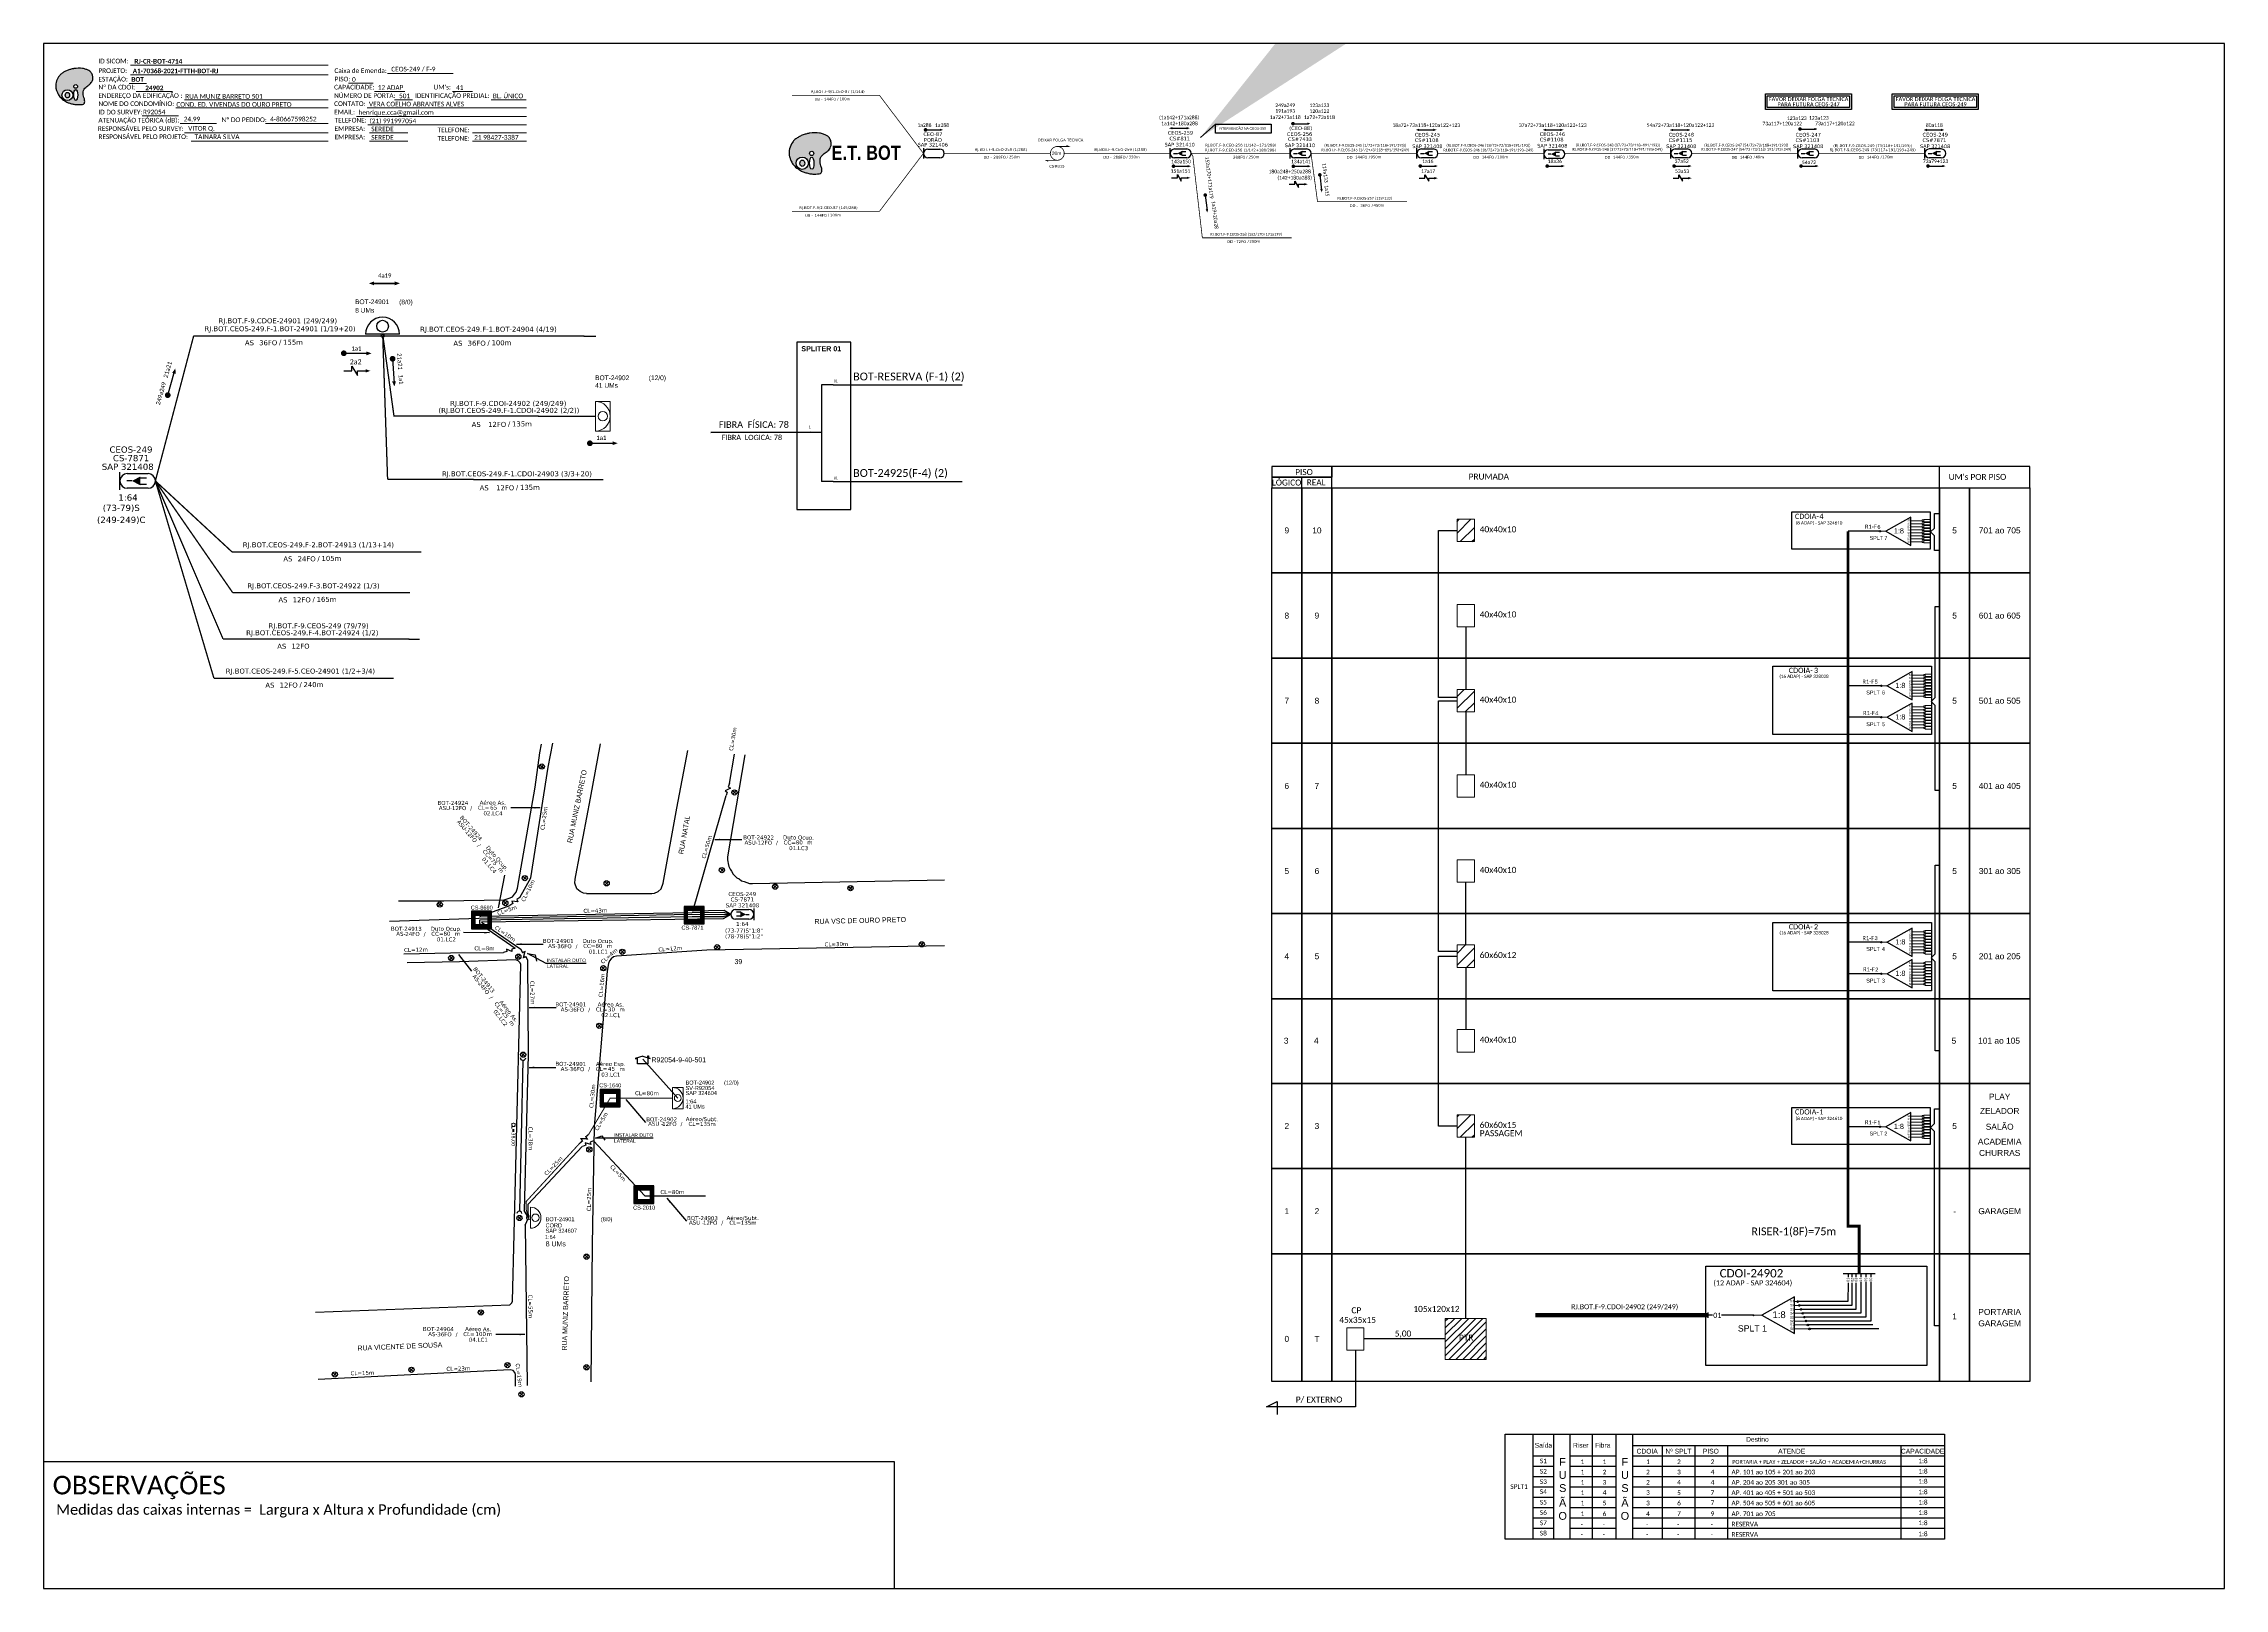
# Paper-space layout 'CDOI-24902' of a CAD drawing. Extents: x 0 to 839, y 0 to 594.
# The model-space entities are those that its viewports show. They can reach past a viewport. Long polylines and large blocks are cut down to what shows.
import ezdxf
from ezdxf.enums import TextEntityAlignment as Align

# ---------------------------------------------------------------- set-up
doc = ezdxf.new("R2010")
doc.units = 0
for name, color, linetype in [('10.1-Caixas Subterrâneas', 5, 'Continuous'), ('10.4-Postes', 1, 'Continuous'), ('20.4-CEOS', 1, 'Continuous'), ('20.5-CABO AÉREO', 1, 'Continuous'), ('20.5-CEO', 1, 'Continuous'), ('CAP a instalar', 1, 'Continuous'), ('CDO_POSTE', 1, 'Continuous'), ('E.T.', 7, 'Continuous'), ('label_cabos', 7, 'Continuous'), ('Legenda', 1, 'Continuous'), ('QUADRA', 7, 'Continuous'), ('Segmento de Logradouro Texto', 238, 'Continuous'), ('SETA', 7, 'Continuous'), ('Subida Lateral', 5, 'Continuous'), ('surveys', 7, 'Continuous'), ('surveys legendas', 7, 'Continuous'), ('texto', 255, 'Continuous'), ('UNIFILAR', 7, 'Continuous')]:
    doc.layers.add(name, color=color, linetype=linetype)
for name, color, linetype, lineweight in [("20.0-LEGENDA DOS CDO'S", 1, 'Continuous', 0), ('20.1-CDO_INTERIOR', 1, 'Continuous', 0), ('20.2-CDO_POSTE', 1, 'Continuous', 5), ('20.6-CORDOALHA_SUPORTE', 7, 'Continuous', 25), ('40.1-ETIQUETAS', 1, 'Continuous', 20), ('CORDOALHA_SUPORTE', 7, 'Continuous', 25), ('Segmento Logradouro Texto', 7, 'Continuous', 0)]:
    doc.layers.add(name, color=color, linetype=linetype, lineweight=lineweight)
doc.layers.add('Comprimeto de lance', color=7, linetype='Continuous', true_color=0xf9f9f9)
doc.layers.add('DROP DE CLIENTE', color=140, linetype='Continuous', plot=False)
doc.layers.add('EXTRA', color=50, linetype='Continuous', plot=False)
doc.styles.add('ARIAL', font='arial.ttf')
doc.styles.add('DIGICADE', font='arial.ttf')
doc.styles.add('ROMANS', font='romans')
doc.styles.add('siredit', font='verdana.ttf')
doc.styles.get("Standard").update_dxf_attribs({"font": 'arial.ttf'})
doc.styles.add('SWISS BIT', font='swisscb.ttf')
doc.styles.add('WMF-Calibri0', font='calibri.ttf')
doc.styles.add('WMF-Calibri1', font='calibrib.ttf')
doc.linetypes.add('FENCELINE1', pattern='A,0.25,-0.1,[133,ltypeshp.shx,S=0.1,R=0,X=-0.1,Y=0],-0.1,1', length=1.45)
doc.linetypes.add('RESERVA', pattern='A,0.5,-0.15,["RESERVA",Standard,S=0.18,R=0,X=0,Y=-0.1],-1.3', length=1.95)
doc.dimstyles.new('CC', dxfattribs={"dimtxt": 1, "dimasz": 2, "dimexe": 0.18, "dimexo": 0.0625, "dimgap": 0.09, "dimtad": 0, "dimdec": 0, "dimrnd": 1, "dimzin": 0, "dimdsep": 46, "dimtxsty": 'siredit', "dimblk": 'NONE', "dimcen": 0, "dimse1": 1, "dimse2": 1, "dimsd1": 1, "dimsd2": 1, "dimclrt": 7, "dimadec": 0, "dimazin": 0, "dimtfac": 1, "dimtdec": 0, "dimtofl": 0, "dimtmove": 0, "dimatfit": 3, "dimfxl": 0, "dimtolj": 1, "dimtzin": 0, "dimarcsym": 0})
doc.dimstyles.new('CL', dxfattribs={"dimtxt": 1, "dimasz": 2, "dimexe": 0.18, "dimexo": 0.0625, "dimgap": 0.09, "dimtad": 0, "dimdec": 0, "dimrnd": 1, "dimzin": 0, "dimdsep": 46, "dimtxsty": 'siredit', "dimblk": 'NONE', "dimcen": 0, "dimse1": 1, "dimse2": 1, "dimsd1": 1, "dimsd2": 1, "dimclrt": 7, "dimadec": 0, "dimazin": 0, "dimtfac": 1, "dimtdec": 0, "dimtofl": 0, "dimtmove": 0, "dimatfit": 3, "dimfxl": 0, "dimtolj": 1, "dimtzin": 0, "dimarcsym": 0})

# ---------------------------------------------------------------- blocks, each defined once
blk = doc.blocks.new('OI')
h = blk.add_hatch(color=40)
edge = h.paths.add_edge_path()
edge.add_spline(control_points=[(4.35, -0.67), (3.92, -0.99), (3.26, -1.5), (2.81, -2.59), (2.9, -3.5), (3.06, -4.27), (3.31, -4.85), (3.37, -5.39), (3.4, -5.88), (3.2, -6.4), (2.54, -6.61), (1.65, -6.63), (0.55, -6.67), (-0.56, -6.42), (-1.61, -6.14), (-2.77, -5.61), (-3.92, -4.77), (-4.89, -3.7), (-5.34, -2.65), (-5.6, -1.94), (-5.85, -0.96), (-5.71, 0.47), (-5.1, 2.02), (-4.14, 3.02), (-3.3, 3.61), (-2.37, 4.16), (-1.36, 4.44), (-0.56, 4.7), (0.79, 4.85), (2.24, 4.97), (3.79, 4.57), (4.67, 4.21), (5.44, 3.65), (5.76, 2.99), (6.03, 2.21), (6.01, 1.46), (5.72, 0.64), (5.31, 0.08), (4.88, -0.38), (4.51, -0.55), (4.35, -0.67)], knot_values=[0, 0, 0, 0, 1.60434, 2.417191, 3.427595, 4.282808, 4.776746, 5.304182, 5.888771, 6.258406, 6.858137, 7.79129, 8.986195, 10.124242, 11.187857, 12.242908, 13.953784, 15.414161, 16.515391, 17.349188, 17.675853, 19.552021, 21.515531, 22.568638, 23.63245, 24.621084, 25.782718, 26.745347, 27.142653, 29.870543, 31.004649, 31.921532, 32.709589, 33.801391, 34.042471, 35.192333, 35.971461, 36.628871, 37.254359, 37.836911, 37.836911, 37.836911, 37.836911], degree=3, periodic=0)
h.paths.add_polyline_path([(1.13, -0.87, -1), (-0.04, -0.87, -1)], flags=16)
edge = h.paths.add_edge_path(flags=16)
edge.add_ellipse((0.56, -3.59), major_axis=(-0.02, 1.71), ratio=0.361305, start_angle=0, end_angle=360)
h.paths.add_polyline_path([(-0.36, -3.62, -1), (-3.8, -3.62, -1)], flags=16)
edge = h.paths.add_edge_path(flags=0)
edge.add_ellipse((-2.08, -3.62), major_axis=(0, 0.885), ratio=0.758294, start_angle=0, end_angle=360)
at = {"color": 40}
for centre, radius in [((-2.08, -3.62), 1.72), ((0.54, -0.87), 0.587)]:
    blk.add_circle(centre, radius, dxfattribs=at)
blk.add_ellipse((-2.08, -3.62), major_axis=(0, 0.885), ratio=0.758294, start_param=-3.141592653589792, end_param=3.141592653589792, dxfattribs=at)
blk.add_ellipse((0.56, -3.59), major_axis=(-0.02, 1.71), ratio=0.361305, dxfattribs=at)
at = {"color": 40, "start_tangent": (-0.800898, -0.598801), "end_tangent": (-0.800898, -0.598801)}
blk.add_spline([(4.35, -0.67), (3.2, -1.78), (2.9, -2.54), (2.92, -3.55), (3.12, -4.38), (3.28, -4.85), (3.37, -5.37), (3.35, -5.95), (3.2, -6.29), (2.66, -6.55), (1.73, -6.63), (0.54, -6.62), (-0.58, -6.41), (-1.6, -6.11), (-2.56, -5.67), (-3.95, -4.67), (-4.89, -3.56), (-5.37, -2.56), (-5.64, -1.78), (-5.72, -1.46), (-5.63, 0.42), (-4.84, 2.22), (-4.13, 2.99), (-3.27, 3.62), (-2.4, 4.09), (-1.3, 4.47), (-0.37, 4.72), (0.02, 4.77), (2.75, 4.8), (3.85, 4.53), (4.69, 4.16), (5.31, 3.68), (5.85, 2.73), (5.93, 2.5), (5.94, 1.35), (5.67, 0.62), (5.29, 0.08), (4.84, -0.36), (4.35, -0.67)], degree=3, dxfattribs=at)
blk = doc.blocks.new('CDOI-12 ADAP SAP 05 ESQ')
at = {"color": 1}
blk.add_lwpolyline([(5016.02, -490.32), (5016.02, -490.32), (5016.02, -490.32), (4962.89, -490.32), (4962.89, -466.43), (4962.89, -466.43)], dxfattribs=at)
blk.add_lwpolyline([(4962.89, -466.43), (5016.02, -466.43), (5016.02, -490.32), (4962.89, -490.32)], close=True, dxfattribs=at)
blk = doc.blocks.new('SPLT_1-8_DIV_DIR')
h = blk.add_hatch(color=3)
h.dxf.hatch_style = 1
edge = h.paths.add_edge_path()
edge.add_arc((12.77, 4.04), 0.242, 0, 360)
h = blk.add_hatch(color=3)
h.dxf.hatch_style = 1
edge = h.paths.add_edge_path()
edge.add_arc((13.27, 2.88), 0.242, 0, 360)
h = blk.add_hatch(color=3)
h.dxf.hatch_style = 1
edge = h.paths.add_edge_path()
edge.add_arc((13.77, 1.73), 0.242, 0, 360)
h = blk.add_hatch(color=3)
h.dxf.hatch_style = 1
edge = h.paths.add_edge_path()
edge.add_arc((14.27, 0.58), 0.242, 0, 360)
h = blk.add_hatch(color=3)
h.dxf.hatch_style = 1
edge = h.paths.add_edge_path()
edge.add_arc((14.77, -0.58), 0.242, 0, 360)
h = blk.add_hatch(color=3)
h.dxf.hatch_style = 1
edge = h.paths.add_edge_path()
edge.add_arc((15.27, -1.73), 0.242, 0, 360)
h = blk.add_hatch(color=3)
h.dxf.hatch_style = 1
edge = h.paths.add_edge_path()
edge.add_arc((15.77, -2.88), 0.242, 0, 360)
h = blk.add_hatch(color=3)
h.dxf.hatch_style = 1
edge = h.paths.add_edge_path()
edge.add_arc((16.27, -4.04), 0.242, 0, 360)
at = {"color": 1, "lineweight": 0}
blk.add_lwpolyline([(2.22, 0), (0, 0)], dxfattribs=at)
at = {"color": 1}
blk.add_lwpolyline([(11.89, 5.45), (2.22, 0), (11.89, -5.45), (11.89, 5.45)], dxfattribs=at)
at = {"color": 7, "lineweight": 0}
for points in [[(12.77, 4.04), (11.89, 4.04)], [(11.89, 2.88), (13.27, 2.88)], [(11.89, 1.73), (13.77, 1.73)], [(11.89, 0.58), (14.27, 0.58)], [(11.89, -0.58), (14.77, -0.58)], [(11.89, -1.73), (15.27, -1.73)], [(11.89, -2.88), (15.77, -2.88)], [(11.89, -4.04), (16.27, -4.04)]]:
    blk.add_lwpolyline(points, dxfattribs=at)
at = {"color": 3}
for centre in [(12.77, 4.04), (13.27, 2.88), (13.77, 1.73), (14.27, 0.58), (14.77, -0.58), (15.27, -1.73), (15.77, -2.88), (16.27, -4.04)]:
    blk.add_circle(centre, 0.242, dxfattribs=at)
at = {"color": 1, "style": 'ARIAL'}
for s, height, p in [('1:8', 2, (5.35, -0.85)), ('S1', 0.75, (10.52, 3.77)), ('S2', 0.75, (10.52, 2.58)), ('S3', 0.75, (10.52, 1.37)), ('S4', 0.75, (10.52, 0.19)), ('S5', 0.75, (10.52, -1.02)), ('S6', 0.75, (10.52, -2.14)), ('S7', 0.75, (10.52, -3.24)), ('S8', 0.75, (10.52, -4.36))]:
    blk.add_text(s, height=height, dxfattribs=at).set_placement(p)
blk = doc.blocks.new('SPLT_1-8_SC-APC')
at = {"color": 1, "lineweight": 0}
blk.add_lwpolyline([(-17.04, -7.55), (-19.26, -7.55)], dxfattribs=at)
at = {"color": 1}
blk.add_lwpolyline([(-7.37, -2.1), (-17.04, -7.55), (-7.37, -13), (-7.37, -2.1)], dxfattribs=at)
at = {"color": 3, "lineweight": 0}
for points in [[(-2.99, -3.51), (-7.37, -3.51)], [(-7.37, -4.66), (-2.99, -4.66)], [(-7.37, -5.82), (-2.99, -5.82)], [(-7.37, -6.97), (-2.99, -6.97)], [(-7.37, -8.12), (-2.99, -8.12)], [(-2.41, -3.02), (-2.41, -4)], [(-2.41, -3.02), (0, -3.02)], [(-2.41, -4), (0, -4)], [(-2.41, -4.17), (-2.41, -5.16)], [(-2.41, -4.17), (0, -4.17)], [(-2.41, -5.16), (0, -5.16)], [(-2.41, -5.32), (-2.41, -6.31)], [(-2.41, -5.32), (0, -5.32)], [(-2.41, -6.31), (0, -6.31)], [(-2.41, -6.48), (-2.41, -7.46)], [(-2.41, -6.48), (0, -6.48)], [(-2.41, -7.46), (0, -7.46)], [(-2.41, -7.63), (-2.41, -8.62)], [(-2.41, -7.63), (0, -7.63)], [(-7.37, -9.28), (-2.99, -9.28)], [(-7.37, -10.43), (-2.99, -10.43)], [(-7.37, -11.58), (-2.99, -11.58)], [(-2.41, -8.62), (0, -8.62)], [(-2.41, -8.78), (-2.41, -9.77)], [(-2.41, -8.78), (0, -8.78)], [(-2.41, -9.77), (0, -9.77)], [(-2.41, -9.94), (-2.41, -10.92)], [(-2.41, -9.94), (0, -9.94)], [(-2.41, -10.92), (0, -10.92)], [(-2.41, -11.09), (-2.41, -12.08)], [(-2.41, -11.09), (0, -11.09)], [(-2.41, -12.08), (0, -12.08)]]:
    blk.add_lwpolyline(points, dxfattribs=at)
for points in [[(-2.99, -3.22), (-2.41, -3.22), (-2.41, -3.8), (-2.99, -3.8)], [(-2.99, -4.38), (-2.41, -4.38), (-2.41, -4.95), (-2.99, -4.95)], [(-2.99, -5.53), (-2.41, -5.53), (-2.41, -6.1), (-2.99, -6.1)], [(-2.99, -6.68), (-2.41, -6.68), (-2.41, -7.26), (-2.99, -7.26)], [(-2.99, -7.84), (-2.41, -7.84), (-2.41, -8.41), (-2.99, -8.41)], [(-2.99, -8.99), (-2.41, -8.99), (-2.41, -9.56), (-2.99, -9.56)], [(-2.99, -10.14), (-2.41, -10.14), (-2.41, -10.72), (-2.99, -10.72)], [(-2.99, -11.3), (-2.41, -11.3), (-2.41, -11.87), (-2.99, -11.87)]]:
    blk.add_lwpolyline(points, close=True, dxfattribs=at)
at = {"color": 1, "style": 'ARIAL'}
for s, height, p in [('1:8', 2, (-13.91, -8.4)), ('S1', 0.75, (-8.74, -3.78)), ('S2', 0.75, (-8.74, -4.97)), ('S3', 0.75, (-8.74, -6.18)), ('S4', 0.75, (-8.74, -7.36)), ('S5', 0.75, (-8.74, -8.57)), ('S6', 0.75, (-8.74, -9.69)), ('S7', 0.75, (-8.74, -10.78)), ('S8', 0.75, (-8.74, -11.9))]:
    blk.add_text(s, height=height, dxfattribs=at).set_placement(p)
blk = doc.blocks.new('CDOE-TEXTO PADRÃO')
at = {"layer": "20.0-LEGENDA DOS CDO'S", "color": 0, "style": 'ARIAL'}
for tag, p in [('CDO_N', (0.49, 7.39)), ('SAP', (0.51, 1.67)), ('CORDOALHA', (0.5, 4.33)), ('SPLITER_1', (0.59, -0.91)), ('(XX-XX_F)S', (0.54, -8.29)), ('SPLITER_2', (0.6, -3.55)), ('(XX-XX_L)S', (0.55, -10.83)), ('UMS', (0.55, -13.15))]:
    blk.add_attdef(tag, p, '', height=1.7, rotation=0.11799, dxfattribs=at)
blk.add_attdef('FIBRAS_UTILIZADAS', text='', height=1.7, rotation=0.11799, dxfattribs=at).set_placement((19.77, 7.43), align=Align.CENTER)
blk = doc.blocks.new('ETIQUETA_RS5F')
at = {"layer": '40.1-ETIQUETAS', "color": 0, "style": 'siredit'}
blk.add_text('/', height=1.5, dxfattribs=at).set_placement((1.58, -1.95), align=Align.MIDDLE_RIGHT)
for tag, p in [('ETIQUETA_R_SECUNDARIA', (1.21, 2.1)), ('ETIQUETA_R_PRIMARIA', (1.21, 4.1)), ('F_ATIVAS/F_MORTAS', (1.14, -4.24))]:
    blk.add_attdef(tag, text='', height=1.5, dxfattribs=at).set_placement(p, align=Align.MIDDLE_CENTER)
for tag, p in [('TIPO_CABO', (-6.58, -2.12)), ('CAP_CABO', (0.4, -2.09))]:
    blk.add_attdef(tag, text='', height=1.5, dxfattribs=at).set_placement(p, align=Align.MIDDLE_RIGHT)
for tag, p in [('FUSÃO_1', (0.85, -8.39)), ('FUSÃO_2', (0.85, -10.6)), ('FUSÃO_3', (0.85, -12.93)), ('FUSÃO_4', (0.85, -15.14)), ('FUSÃO_5', (0.85, -17.16))]:
    blk.add_attdef(tag, text='', height=1.5, dxfattribs=at).set_placement(p, align=Align.CENTER)
blk.add_attdef('METROS', text='', height=1.5, dxfattribs=at).set_placement((2.14, -1.95), align=Align.MIDDLE_LEFT)
blk = doc.blocks.new('CDOI_INT')
at = {"layer": '20.1-CDO_INTERIOR', "color": 0, "lineweight": 18}
blk.add_lwpolyline([(4.25, -4.25), (4.25, 4.25), (0, 4.25), (0, -4.25)], close=True, dxfattribs=at)
blk.add_circle((2.12, 0), 1.36, dxfattribs=at)
blk.add_arc((0, 0), 4.25, 270, 90, dxfattribs=at)
at = {"layer": "20.0-LEGENDA DOS CDO'S", "color": 0, "style": 'ARIAL'}
for tag, p in [('SAP', (-0.08, 6.23)), ('CDO_N', (-0.08, 10.38)), ('SURVEY', (-0.08, 8.2)), ('SPLITER_1', (21.18, 10.38)), ('SPLITER_2', (21.19, 8.68)), ('1:XX', (5.94, -2.22)), ('UMS', (5.94, -4.24))]:
    blk.add_attdef(tag, p, '', height=1.36, dxfattribs=at)
blk.add_attdef('FIBRAS_UTILIZADAS', text='', height=1.36, dxfattribs=at).set_placement((15.34, 10.38), align=Align.CENTER)
blk = doc.blocks.new('SURVEY_SURVEY')
for p, q in [((0, 0.0000152), (-0.0000151, 0.0000108)), ((-0.0000151, 0.0000108), (-0.0000104, 0.0000108)), ((-0.0000103, 0), (-0.0000103, 0.0000108)), ((0.0000103, 0), (-0.0000103, 0)), ((0, 0.0000152), (0.0000151, 0.0000108)), ((0.0000101, 0.0000159), (0.0000117, 0.0000159)), ((0.0000101, 0.0000123), (0.0000101, 0.0000159)), ((0.0000151, 0.0000108), (0.0000103, 0.0000108)), ((0.0000103, 0.0000108), (0.0000103, 0)), ((0.0000117, 0.0000159), (0.0000117, 0.0000119))]:
    blk.add_line(p, q)
blk = doc.blocks.new('*U66')
at = {"color": 0}
blk.add_line((2.14, -0.58), (-2.1, -0.68), dxfattribs=at)
for centre, radius in [((0, 0.38), 0.733), ((0.03, -1.03), 0.393)]:
    blk.add_circle(centre, radius, dxfattribs=at)
blk.add_arc((0.02, -0.63), 2.12, 1.3782, 181.3782, dxfattribs=at)
blk = doc.blocks.new('*X58')
at = {"color": 0, "linetype": 'Continuous'}
for p, q in [((-1.25, 0.34099), (-0.49099, 1.1)), ((-1.25, 0.517767), (-0.667767, 1.1)), ((-1.25, 0.694544), (-0.844544, 1.1)), ((-1.25, 0.87132), (-1.02132, 1.1)), ((-1.25, 1.048097), (-1.198097, 1.1)), ((-1.25, 0.164214), (-0.8035, 0.610714)), ((-1.25, -0.012563), (-0.8035, 0.433937)), ((-1.25, -0.18934), (-0.8035, 0.25716)), ((-1.25, -0.366117), (-0.8035, 0.080383)), ((-0.789214, 0.625), (-0.314214, 1.1)), ((-0.612437, 0.625), (-0.137437, 1.1)), ((-0.43566, 0.625), (0.03934, 1.1)), ((-0.258883, 0.625), (0.216117, 1.1)), ((-0.082107, 0.625), (0.392893, 1.1)), ((0.09467, 0.625), (0.56967, 1.1)), ((0.271447, 0.625), (0.746447, 1.1)), ((0.448223, 0.625), (0.923223, 1.1)), ((0.625, 0.625), (1.1, 1.1)), ((0.801777, 0.625), (1.25, 1.073223)), ((0.8035, 0.449947), (1.25, 0.896447)), ((0.8035, 0.27317), (1.25, 0.71967)), ((0.8035, 0.096393), (1.25, 0.542893)), ((0.8035, -0.080383), (1.25, 0.366117)), ((0.8035, -0.25716), (1.25, 0.18934)), ((0.8035, -0.433937), (1.25, 0.012563)), ((-1.25, -0.542893), (-0.8035, -0.096393)), ((-1.25, -0.71967), (-0.8035, -0.27317)), ((-1.25, -0.896447), (-0.8035, -0.449947)), ((-1.25, -1.073223), (-0.801777, -0.625)), ((-1.1, -1.1), (-0.625, -0.625)), ((-0.923223, -1.1), (-0.448223, -0.625)), ((-0.746447, -1.1), (-0.271447, -0.625)), ((-0.56967, -1.1), (-0.09467, -0.625)), ((-0.392893, -1.1), (0.082107, -0.625)), ((-0.216117, -1.1), (0.258883, -0.625)), ((-0.03934, -1.1), (0.43566, -0.625)), ((0.137437, -1.1), (0.612437, -0.625)), ((0.314214, -1.1), (0.789214, -0.625)), ((0.49099, -1.1), (1.25, -0.34099)), ((0.667767, -1.1), (1.25, -0.517767)), ((0.8035, -0.610714), (1.25, -0.164214)), ((0.844544, -1.1), (1.25, -0.694544)), ((1.02132, -1.1), (1.25, -0.87132)), ((1.198097, -1.1), (1.25, -1.048097))]:
    blk.add_line(p, q, dxfattribs=at)
blk = doc.blocks.new('MANHOLE_MQ')
at = {"color": 0, "linetype": 'Continuous'}
for p, q in [((0.0000062, 0.0000057), (-0.0000063, 0.0000057)), ((-0.0000063, 0.0000057), (-0.0000063, -0.0000053)), ((-0.000004, 0.0000033), (0.000004, 0.0000033)), ((-0.000004, -0.0000029), (-0.000004, 0.0000033)), ((0.000004, 0.0000033), (0.000004, -0.0000029)), ((0.0000062, -0.0000053), (0.0000062, 0.0000057)), ((-0.0000063, -0.0000053), (0.0000062, -0.0000053)), ((0.000004, -0.0000029), (-0.000004, -0.0000029)), ((0.000004, -0.0000029), (0.000004, -0.0000029))]:
    blk.add_line(p, q, dxfattribs=at)
at = {"color": 0, "linetype": 'Continuous', "xscale": 5e-06, "yscale": 5e-06, "zscale": 1e-05}
blk.add_blockref('*X58', (0, 0.0000002), dxfattribs=at)
blk = doc.blocks.new('*U67')
at = {"layer": '20.4-CEOS', "color": 7, "style": 'siredit'}
for tag, p in [('FIBRAS_SPLITTER', (0, 0)), ('FIBRAS_TOP_C', (0, -4.13)), ('RESERVA_FINAIS', (0, -5.46))]:
    blk.add_attdef(tag, p, '', height=1.01, dxfattribs=at)
for tag, p, flags in [('QTDE', (0, -9.4), 1), ('ID_ATIVIDADE', (0, -6.77), 3), ('FATOR', (0, -8.09), 1), ('FID', (0, -10.71), 1)]:
    blk.add_attdef(tag, p, '', height=1.01, dxfattribs=dict(at, flags=flags))
blk = doc.blocks.new('*U69')
at = {"layer": '20.4-CEOS', "color": 7, "style": 'siredit'}
blk.add_attdef('FIBRAS_SPLITTER', (0, 0), '', height=1.01, dxfattribs=at)
for tag, p, flags in [('QTDE', (0, -4.11), 1), ('ID_ATIVIDADE', (0, -1.48), 3), ('FATOR', (0, -2.79), 1), ('FID', (0, -5.42), 1)]:
    blk.add_attdef(tag, p, '', height=1.01, dxfattribs=dict(at, flags=flags))
blk = doc.blocks.new('Inst CORD BENZINAL 4.55MM 3F (sem recursos)')
at = {"layer": '20.6-CORDOALHA_SUPORTE', "color": 0, "lineweight": 0, "style": 'ROMANS'}
for tag, p, flags in [('FATOR', (-5.2, -4.44), 3), ('ID_ATIVIDADE', (-5.2, -6.67), 3), ('FID', (-5.2, -8.9), 1)]:
    blk.add_attdef(tag, p, '', height=1, dxfattribs=dict(at, flags=flags))
blk.add_attdef('LANCE', text='', height=1, dxfattribs=at).set_placement((-0.54, -2.21), align=Align.RIGHT)
at = {"layer": '20.6-CORDOALHA_SUPORTE', "color": 0, "style": 'siredit'}
blk.add_attdef('QTDE', (-0.54, -2.21), '', height=1, rotation=359.69, dxfattribs=at)
blk = doc.blocks.new('Inst CDOE-8 CAIXA DIST OPT CDOE 48F_8D C_SPL OPTAP')
at = {"layer": "20.0-LEGENDA DOS CDO'S", "color": 0, "style": 'ARIAL'}
for tag, p, height in [('CORDOALHA', (0.12, 4.02), 0.8), ('FID', (0.12, 5.25), 0.8), ('1:XX', (-0.01, 1.7), 0.8), ('SAP', (0.12, 2.96), 0.8), ('UMS', (0.14, 0.22), 1)]:
    blk.add_attdef(tag, p, '', height=height, rotation=0.118, dxfattribs=at)
at = {"layer": "20.0-LEGENDA DOS CDO'S", "color": 0}
for tag, p, style, flags in [('ID_ATIVIDADE', (0.12, 6.47), 'ARIAL', 3), ('FATOR', (7.92, 6.47), 'ARIAL', 1), ('QTDE', (0.23, -0.97), 'DIGICADE', 3)]:
    blk.add_attdef(tag, p, '', height=0.8, rotation=0.118, dxfattribs=dict(at, style=style, flags=flags))
at = {"layer": "20.0-LEGENDA DOS CDO'S", "color": 0, "style": 'ARIAL'}
blk.add_attdef('FIBRAS_UTILIZADAS', text='', height=0.8, rotation=0.118, dxfattribs=at).set_placement((13.48, 5.26), align=Align.CENTER)
blk = doc.blocks.new('LEGENDA DOS CABOS')
at = {"layer": 'EXTRA', "color": 0, "style": 'siredit'}
for tag, p in [('ID', (4.6, 0.97)), ('XX', (9.03, 0.97))]:
    blk.add_attdef(tag, text='', height=0.48, rotation=359.69, dxfattribs=at).set_placement(p, align=Align.MIDDLE_CENTER)
at = {"layer": 'Legenda', "color": 0, "style": 'siredit'}
for tag, p in [('TIPO_CABO', (1.31, 0)), ('CABO', (4.69, -0.05)), ('/', (6.81, -0.05)), ('METROS', (10.03, -0.05))]:
    blk.add_attdef(tag, text='', height=0.8, rotation=359.69, dxfattribs=at).set_placement(p, align=Align.MIDDLE_CENTER)
blk = doc.blocks.new('_None')
blk = doc.blocks.new('Inst CB AS CFOA-SM-ASU-120-S-12')
at = {"layer": 'label_cabos', "color": 0, "style": 'siredit'}
for tag, flags, p in [('ID_ATIVIDADE', 3, (1.31, 2.67)), ('FATOR', 1, (11.56, 2.55))]:
    blk.add_attdef(tag, text='', height=1, rotation=359.69, dxfattribs=dict(at, flags=flags)).set_placement(p, align=Align.MIDDLE_CENTER)
for tag, p in [('TIPO_CABO', (1.26, 0)), ('DESTINO_CABO', (3.13, 1.26)), ('CABO', (4.69, -0.05)), ('/', (7.71, -0.05)), ('LANCE', (10.81, 0)), ('TIPO_CABO', (13.11, 1.24)), ('UND', (15.96, 0)), ('FID', (13.15, -1.41))]:
    blk.add_attdef(tag, text='', height=1, rotation=359.69, dxfattribs=at).set_placement(p, align=Align.MIDDLE_CENTER)
blk.add_attdef('QTDE', (12.43, -0.47), '', height=1, rotation=359.69, dxfattribs=at)
blk = doc.blocks.new('Inst CB ESP CFOA-SM-AS-80-TS-36')
at = {"layer": 'label_cabos', "color": 0, "style": 'siredit'}
for tag, flags, p in [('ID_ATIVIDADE', 3, (1.31, 2.67)), ('FATOR', 1, (11.56, 2.55))]:
    blk.add_attdef(tag, text='', height=1, rotation=359.69, dxfattribs=dict(at, flags=flags)).set_placement(p, align=Align.MIDDLE_CENTER)
for tag, p in [('TIPO_CABO', (1.76, 0)), ('DESTINO_CABO', (3.13, 1.26)), ('CABO', (4.69, -0.05)), ('/', (7.71, -0.05)), ('LANCE', (10.81, 0)), ('TIPO_CABO', (13.11, 1.24)), ('UND', (15.96, 0)), ('FID', (13.15, -1.41))]:
    blk.add_attdef(tag, text='', height=1, rotation=359.69, dxfattribs=at).set_placement(p, align=Align.MIDDLE_CENTER)
blk.add_attdef('QTDE', (12.43, -0.47), '', height=1, rotation=359.69, dxfattribs=at)
blk = doc.blocks.new('Inst CB AS CFOA-SM-AS-80-TS-36')
at = {"layer": 'label_cabos', "color": 0, "style": 'siredit'}
for tag, flags, p in [('ID_ATIVIDADE', 3, (1.31, 2.67)), ('FATOR', 1, (11.56, 2.55))]:
    blk.add_attdef(tag, text='', height=1, rotation=359.69, dxfattribs=dict(at, flags=flags)).set_placement(p, align=Align.MIDDLE_CENTER)
for tag, p in [('TIPO_CABO', (1.76, 0)), ('DESTINO_CABO', (3.13, 1.26)), ('CABO', (4.69, -0.05)), ('/', (7.71, -0.05)), ('LANCE', (10.81, 0)), ('TIPO_CABO', (13.11, 1.24)), ('UND', (15.96, 0)), ('FID', (13.15, -1.41))]:
    blk.add_attdef(tag, text='', height=1, rotation=359.69, dxfattribs=at).set_placement(p, align=Align.MIDDLE_CENTER)
blk.add_attdef('QTDE', (12.43, -0.47), '', height=1, rotation=359.69, dxfattribs=at)
blk = doc.blocks.new('Inst CB DT OCUP CFOA-SM-ASU-120-S-12')
at = {"layer": 'label_cabos', "color": 0, "style": 'siredit'}
for tag, flags, p in [('ID_ATIVIDADE', 3, (1.31, 2.67)), ('FATOR', 1, (11.56, 2.55))]:
    blk.add_attdef(tag, text='', height=1, rotation=359.69, dxfattribs=dict(at, flags=flags)).set_placement(p, align=Align.MIDDLE_CENTER)
for tag, p in [('TIPO_CABO', (1.26, 0)), ('DESTINO_CABO', (3.13, 1.26)), ('CABO', (4.69, -0.05)), ('/', (7.71, -0.05)), ('LANCE', (10.91, 0)), ('TIPO_CABO', (13.11, 1.24)), ('UND', (15.96, 0)), ('FID', (13.15, -1.41))]:
    blk.add_attdef(tag, text='', height=1, rotation=359.69, dxfattribs=at).set_placement(p, align=Align.MIDDLE_CENTER)
blk.add_attdef('QTDE', (12.43, -0.47), '', height=1, rotation=359.69, dxfattribs=at)
blk = doc.blocks.new('Inst CB DT OCUP CFOA-SM-AS-80-TS-36')
at = {"layer": 'label_cabos', "color": 0, "style": 'siredit'}
for tag, flags, p in [('ID_ATIVIDADE', 3, (1.31, 2.67)), ('FATOR', 1, (11.56, 2.55))]:
    blk.add_attdef(tag, text='', height=1, rotation=359.69, dxfattribs=dict(at, flags=flags)).set_placement(p, align=Align.MIDDLE_CENTER)
for tag, p in [('TIPO_CABO', (1.76, 0)), ('DESTINO_CABO', (3.13, 1.26)), ('CABO', (4.69, -0.05)), ('/', (7.71, -0.05)), ('LANCE', (10.91, 0)), ('TIPO_CABO', (13.11, 1.24)), ('UND', (15.96, 0)), ('FID', (13.15, -1.41))]:
    blk.add_attdef(tag, text='', height=1, rotation=359.69, dxfattribs=at).set_placement(p, align=Align.MIDDLE_CENTER)
blk.add_attdef('QTDE', (12.43, -0.47), '', height=1, rotation=359.69, dxfattribs=at)
blk = doc.blocks.new('Inst CB DT OCUP CFOA-SM-AS-80-TS-24')
at = {"layer": 'label_cabos', "color": 0, "style": 'siredit'}
for tag, flags, p in [('ID_ATIVIDADE', 3, (1.31, 2.67)), ('FATOR', 1, (11.56, 2.55))]:
    blk.add_attdef(tag, text='', height=1, rotation=359.69, dxfattribs=dict(at, flags=flags)).set_placement(p, align=Align.MIDDLE_CENTER)
for tag, p in [('TIPO_CABO', (1.76, 0)), ('DESTINO_CABO', (3.13, 1.26)), ('CABO', (4.69, -0.05)), ('/', (7.71, -0.05)), ('LANCE', (10.91, 0)), ('TIPO_CABO', (13.11, 1.24)), ('UND', (15.96, 0)), ('FID', (13.15, -1.41))]:
    blk.add_attdef(tag, text='', height=1, rotation=359.69, dxfattribs=at).set_placement(p, align=Align.MIDDLE_CENTER)
blk.add_attdef('QTDE', (12.43, -0.47), '', height=1, rotation=359.69, dxfattribs=at)
blk = doc.blocks.new('Inst CB AS CFOA-SM-AS-80-TS-24')
at = {"layer": 'label_cabos', "color": 0, "style": 'siredit'}
for tag, flags, p in [('ID_ATIVIDADE', 3, (1.31, 2.67)), ('FATOR', 1, (11.56, 2.55))]:
    blk.add_attdef(tag, text='', height=1, rotation=359.69, dxfattribs=dict(at, flags=flags)).set_placement(p, align=Align.MIDDLE_CENTER)
for tag, p in [('TIPO_CABO', (1.76, 0)), ('DESTINO_CABO', (3.13, 1.26)), ('CABO', (4.69, -0.05)), ('/', (7.71, -0.05)), ('LANCE', (10.81, 0)), ('TIPO_CABO', (13.11, 1.24)), ('UND', (15.96, 0)), ('FID', (13.15, -1.41))]:
    blk.add_attdef(tag, text='', height=1, rotation=359.69, dxfattribs=at).set_placement(p, align=Align.MIDDLE_CENTER)
blk.add_attdef('QTDE', (12.43, -0.47), '', height=1, rotation=359.69, dxfattribs=at)
blk = doc.blocks.new('*U78')
at = {"color": 3}
blk.add_lwpolyline([(0.0000405, 0.000041), (0.0001936, 0.000041), (0.0001936, 0.0000158), (0.0000405, 0.0000158)], close=True, dxfattribs=at)
at = {"color": 3, "style": 'ARIAL'}
blk.add_attdef('SERVIÇO_EM_EMENDA_EXIST', text='', height=0.00000666, dxfattribs=at).set_placement((0.0001321, 0.0000254), align=Align.RIGHT)
blk.add_attdef('FID', (0.0001344, 0.0000254), '', height=0.00000666, dxfattribs=at)
at = {"layer": '10.4-Postes', "lineweight": 0, "style": 'ROMANS'}
for tag, p, flags in [('ID_ATIVIDADE', (-0.0000068, -0.0000086), 3), ('QTDE', (-0.000006, -0.000014), 3), ('FATOR', (-0.0000019, -0.0000113), 1)]:
    blk.add_attdef(tag, p, '', height=0.00000209, dxfattribs=dict(at, flags=flags))
at = {"color": 3}
blk.add_leader([(-0.0000002, 0.0000042), (0.0000405, 0.000041)], dimstyle='CL', override={"dimgap": 0.09, "dimtad": 0}, dxfattribs=at)

msp = doc.modelspace()

# ---------------------------------------------------------------- hatches: boundary and pattern name
h = msp.add_hatch()
h.set_pattern_fill('ANSI31', color=1, style=0)
h.set_pattern_definition([(45, (-587.2276, -69.8157), (-2.245064, 2.245064), [])])
h.paths.add_polyline_path([(460.83, 1116.14), (454.21, 1116.14), (454.21, 1107.52), (460.83, 1107.52)])
h.paths.add_polyline_path([(460.83, 1050.65), (454.21, 1050.65), (454.21, 1042.03), (460.83, 1042.03)])
h.paths.add_polyline_path([(460.83, 952.42), (454.21, 952.42), (454.21, 943.8), (460.83, 943.8)])
h.paths.add_polyline_path([(460.83, 887.12), (454.21, 887.12), (454.21, 878.5), (460.83, 878.5)])
h.paths.add_polyline_path([(462.39, 1110.5), (477.59, 1110.5), (477.59, 1114.03), (462.39, 1114.03)], flags=9)
h = msp.add_hatch(color=3)
h.dxf.hatch_style = 1
edge = h.paths.add_edge_path()
edge.add_arc((616.79, 1111.53), 0.256, 0, 360)
h = msp.add_hatch(color=3)
h.dxf.hatch_style = 1
edge = h.paths.add_edge_path()
edge.add_arc((617.36, 1052.09), 0.256, 0, 360)
h = msp.add_hatch(color=3)
h.dxf.hatch_style = 1
edge = h.paths.add_edge_path()
edge.add_arc((617.36, 1039.99), 0.256, 0, 360)
h = msp.add_hatch(color=3)
h.dxf.hatch_style = 1
edge = h.paths.add_edge_path()
edge.add_arc((617.36, 953.48), 0.256, 0, 360)
h = msp.add_hatch(color=3)
h.dxf.hatch_style = 1
edge = h.paths.add_edge_path()
edge.add_arc((617.36, 941.39), 0.256, 0, 360)
h = msp.add_hatch(color=3)
h.dxf.hatch_style = 1
edge = h.paths.add_edge_path()
edge.add_arc((616.79, 882.51), 0.256, 0, 360)
h = msp.add_hatch()
h.set_pattern_fill('ANSI31', color=1, scale=0.6)
h.set_pattern_definition([(45, (-20.5615, 3441.2639), (-1.3470384, 1.3470384), [])])
h.paths.add_polyline_path([(465.42, 808.86), (449.62, 808.86), (449.62, 793.05), (465.42, 793.05)])
h.paths.add_polyline_path([(454.35, 799.68), (461.16, 799.68), (461.16, 803.16), (454.35, 803.16)], flags=24)
h = msp.add_hatch(color=3)
h.dxf.hatch_style = 1
edge = h.paths.add_edge_path()
edge.add_arc((568.13, 810.04), 0.41, 0, 360)

# ---------------------------------------------------------------- linework, layer by layer
at = {"color": 7}
for p, q in [((221.03, 1184.25), (200.29, 1184.25)), ((200.29, 1184.25), (200.29, 1119.86)), ((221.03, 1119.86), (221.03, 1184.25)), ((200.29, 1119.86), (221.03, 1119.86)), ((472.72, 764.34), (641.62, 764.34)), ((472.72, 723.92), (472.72, 764.34)), ((483.38, 764.34), (483.38, 723.92)), ((491.26, 764.34), (491.26, 723.92)), ((497.73, 723.92), (497.73, 764.34)), ((506.19, 764.34), (506.19, 723.92)), ((515.2, 764.34), (515.2, 723.92)), ((521.68, 764.34), (521.68, 723.92)), ((641.62, 764.34), (641.62, 723.92)), ((483.38, 755.96), (491.26, 755.96)), ((497.73, 755.96), (515.2, 755.96)), ((521.68, 759.92), (641.62, 759.92)), ((521.68, 755.96), (641.62, 755.96)), ((533.08, 759.92), (533.08, 723.92)), ((545.66, 759.92), (545.66, 723.92)), ((558.2, 759.92), (558.2, 723.92)), ((624.83, 759.92), (624.83, 723.92)), ((483.38, 751.99), (491.26, 751.99)), ((483.38, 748.02), (491.26, 748.02)), ((497.73, 751.99), (515.2, 751.99)), ((497.73, 748.02), (515.2, 748.02)), ((521.68, 751.99), (641.62, 751.99)), ((521.68, 748.02), (641.62, 748.02)), ((483.38, 744.05), (491.26, 744.05)), ((483.38, 740.08), (491.26, 740.08)), ((497.73, 744.05), (515.2, 744.05)), ((497.73, 740.08), (515.2, 740.08)), ((521.68, 744.05), (641.62, 744.05)), ((521.68, 740.08), (641.62, 740.08)), ((483.38, 736.11), (491.26, 736.11)), ((483.38, 732.14), (491.26, 732.14)), ((497.73, 736.11), (515.2, 736.11)), ((497.73, 732.14), (515.2, 732.14)), ((521.68, 736.11), (641.62, 736.11)), ((521.68, 732.14), (641.62, 732.14)), ((641.62, 723.92), (472.72, 723.92)), ((483.38, 728.18), (491.26, 728.18)), ((497.73, 728.18), (515.2, 728.18)), ((521.68, 728.18), (641.62, 728.18))]:
    msp.add_line(p, q, dxfattribs=at)
at = {"color": 7, "linetype": 'Continuous'}
for p, q in [((209.85, 1167.78), (209.85, 1130.66)), ((214.29, 1167.78), (209.85, 1167.78)), ((205.47, 1149.6), (209.83, 1149.6)), ((214.29, 1130.66), (209.85, 1130.66))]:
    msp.add_line(p, q, dxfattribs=at)
at = {"color": 10, "linetype": 'Continuous'}
for p, q in [((214.29, 1167.78), (263.93, 1167.76)), ((214.29, 1130.67), (263.93, 1130.66))]:
    msp.add_line(p, q, dxfattribs=at)
msp.add_lwpolyline([(-89.32, 705.02), (749.25, 705.02), (749.25, 1299.02), (-89.32, 1299.02), (-89.32, 705.02)])
at = {"color": 7, "lineweight": 0}
for points in [[(-56.36, 1283.7), (-49.81, 1283.7)], [(-55.85, 1290.67), (20.13, 1290.67)], [(-55.85, 1286.98), (20.13, 1286.98)], [(27.92, 1283.75), (37.41, 1283.75)], [(42.97, 1287.47), (68.1, 1287.47)], [(-53.7, 1280.63), (-39.76, 1280.63)], [(-35.13, 1277.4), (20.13, 1277.4)], [(37.97, 1280.63), (49.59, 1280.63)], [(45.56, 1277.4), (52.5, 1277.4)], [(67.91, 1280.63), (75.58, 1280.63)], [(82.73, 1277.4), (96.29, 1277.4)], [(-51.38, 1271.22), (-37.44, 1271.22)], [(-38.54, 1274.28), (20.13, 1274.28)], [(-36.84, 1268.25), (-22.9, 1268.25)], [(-4.01, 1268.26), (20.14, 1268.26)], [(31.05, 1271.05), (96.32, 1271.05)], [(35.09, 1274.28), (96.32, 1274.28)], [(35.33, 1267.81), (96.32, 1267.81)], [(-35.13, 1264.7), (20.13, 1264.7)], [(-32.64, 1261.46), (20.13, 1261.46)], [(35.94, 1264.7), (50.74, 1264.7)], [(35.94, 1261.46), (50.74, 1261.46)], [(75.55, 1264.7), (96.32, 1264.7)], [(75.55, 1261.46), (96.32, 1261.46)]]:
    msp.add_lwpolyline(points, dxfattribs=at)
at = {"color": 0, "ltscale": 9e-07}
for points in [[(572.74, 1279.66), (605.8, 1279.66), (605.8, 1273.7), (572.74, 1273.7)], [(573.47, 1278.92), (605.07, 1278.92), (605.07, 1274.43), (573.47, 1274.43)], [(621.55, 1279.66), (654.61, 1279.66), (654.61, 1273.7), (621.55, 1273.7)], [(622.28, 1278.93), (653.88, 1278.93), (653.88, 1274.44), (622.28, 1274.44)]]:
    msp.add_lwpolyline(points, close=True, dxfattribs=at)
at = {"color": 0}
for points, const_width in [([(249.47, 1265.85, 1), (250.17, 1265.85, 1)], 0.693), ([(390.72, 1268.23, 1), (391.42, 1268.23, 1)], 0.693), ([(585.73, 1266.18, 1), (586.42, 1266.18, 1)], 0.693), ([(300.47, 1259.46, 1.000012), (300.47, 1254.17, 0.999978)], 0.294), ([(344.8, 1251.86, 1), (345.49, 1251.86, 1)], 0.693), ([(439.69, 1251.94, 1), (440.39, 1251.94, 1)], 0.693), ([(488.51, 1251.94, 1), (489.2, 1251.94, 1)], 0.693), ([(537.32, 1251.94, 1), (538.01, 1251.94, 1)], 0.693), ([(586.13, 1251.94, 1), (586.82, 1251.94, 1)], 0.693), ([(634.94, 1251.94, 1), (635.63, 1251.94, 1)], 0.693), ([(357.32, 1241.13, 1), (357.4, 1240.44, 1)], 0.693), ([(401.38, 1248.9, 1), (401.46, 1248.21, 1)], 0.693)]:
    msp.add_lwpolyline(points, format="xyb", close=True, dxfattribs=dict(at, const_width=const_width))
at = {"color": 0, "const_width": 0.276}
for points in [[(300.47, 1259.46), (304.88, 1259.46), (304, 1259.9)], [(300.47, 1254.17), (296.06, 1254.17), (296.94, 1253.73)]]:
    msp.add_lwpolyline(points, dxfattribs=at)
at = {"color": 7, "const_width": 0.693}
msp.add_lwpolyline([(390.88, 1251.86, 1), (391.57, 1251.86, 1)], format="xyb", close=True, dxfattribs=at)
at = {"color": 0}
for points in [[(346.64, 1247.41), (346.64, 1248.63), (348.1, 1246.18), (348.1, 1247.41)], [(391.79, 1244.96), (391.79, 1246.18), (393.25, 1243.73), (393.25, 1244.96)], [(441.83, 1247.29), (441.83, 1248.51), (443.3, 1246.07), (443.3, 1247.29)], [(539.45, 1247.29), (539.45, 1248.51), (540.92, 1246.07), (540.92, 1247.29)], [(29.23, 1173.19), (29.23, 1174.94), (31.32, 1171.44), (31.32, 1173.19)]]:
    msp.add_lwpolyline(points, dxfattribs=at)
at = {"const_width": 1.1}
for points in [[(25.55, 1179.95, 1), (26.65, 1179.95, 1)], [(44.84, 1178.39, 1), (44.91, 1177.29, 1)], [(-41.74, 1163.3, 1), (-41.45, 1164.36, 1)]]:
    msp.add_lwpolyline(points, format="xyb", close=True, dxfattribs=at)
msp.add_lwpolyline([(120.19, 1145.34, 1.1, 1.1, 1), (121.29, 1145.34, 1.1, 1.1, 1)], format="xyseb", close=True)
at = {"color": 255}
for points in [[(382.94, 1132.32), (406.08, 1132.32), (406.08, 1136.43), (382.94, 1136.43)], [(382.94, 1128.2), (406.08, 1128.2), (406.08, 1132.32), (382.94, 1132.32)], [(382.94, 1128.2), (394.51, 1128.2), (394.51, 1095.46), (382.94, 1095.46)], [(394.51, 1128.2), (406.08, 1128.2), (406.08, 1095.46), (394.51, 1095.46)], [(406.08, 1128.2), (639.7, 1128.2), (639.7, 1095.46), (406.08, 1095.46)], [(639.7, 1128.2), (651.27, 1128.2), (651.27, 1095.46), (639.7, 1095.46)], [(651.27, 1128.2), (674.42, 1128.2), (674.42, 1095.46), (651.27, 1095.46)], [(382.94, 1095.46), (394.51, 1095.46), (394.51, 1062.72), (382.94, 1062.72)], [(394.51, 1095.46), (406.08, 1095.46), (406.08, 1062.72), (394.51, 1062.72)], [(406.08, 1095.46), (639.7, 1095.46), (639.7, 1062.72), (406.08, 1062.72)], [(639.7, 1095.46), (651.27, 1095.46), (651.27, 1062.72), (639.7, 1062.72)], [(651.27, 1095.46), (674.42, 1095.46), (674.42, 1062.72), (651.27, 1062.72)], [(382.94, 1062.72), (394.51, 1062.72), (394.51, 1029.97), (382.94, 1029.97)], [(394.51, 1062.72), (406.08, 1062.72), (406.08, 1029.97), (394.51, 1029.97)], [(406.08, 1062.72), (639.7, 1062.72), (639.7, 1029.97), (406.08, 1029.97)], [(639.7, 1062.72), (651.27, 1062.72), (651.27, 1029.97), (639.7, 1029.97)], [(651.27, 1062.72), (674.42, 1062.72), (674.42, 1029.97), (651.27, 1029.97)], [(382.94, 1029.97), (394.51, 1029.97), (394.51, 997.23), (382.94, 997.23)], [(394.51, 1029.97), (406.08, 1029.97), (406.08, 997.23), (394.51, 997.23)], [(406.08, 1029.97), (639.7, 1029.97), (639.7, 997.23), (406.08, 997.23)], [(639.7, 1029.97), (651.27, 1029.97), (651.27, 997.23), (639.7, 997.23)], [(651.27, 1029.97), (674.42, 1029.97), (674.42, 997.23), (651.27, 997.23)], [(382.94, 997.23), (394.51, 997.23), (394.51, 964.49), (382.94, 964.49)], [(394.51, 997.23), (406.08, 997.23), (406.08, 964.49), (394.51, 964.49)], [(406.08, 997.23), (639.7, 997.23), (639.7, 964.49), (406.08, 964.49)], [(639.7, 997.23), (651.27, 997.23), (651.27, 964.49), (639.7, 964.49)], [(651.27, 997.23), (674.42, 997.23), (674.42, 964.49), (651.27, 964.49)], [(382.94, 964.49), (394.51, 964.49), (394.51, 931.74), (382.94, 931.74)], [(394.51, 964.49), (406.08, 964.49), (406.08, 931.74), (394.51, 931.74)], [(406.08, 964.49), (639.7, 964.49), (639.7, 931.74), (406.08, 931.74)], [(639.7, 964.49), (651.27, 964.49), (651.27, 931.74), (639.7, 931.74)], [(651.27, 964.49), (674.42, 964.49), (674.42, 931.74), (651.27, 931.74)], [(382.94, 931.74), (394.51, 931.74), (394.51, 899.18), (382.94, 899.18)], [(394.51, 931.74), (406.08, 931.74), (406.08, 899.18), (394.51, 899.18)], [(406.08, 931.74), (639.7, 931.74), (639.7, 899.18), (406.08, 899.18)], [(639.7, 931.74), (651.27, 931.74), (651.27, 899.18), (639.7, 899.18)], [(651.27, 931.74), (674.42, 931.74), (674.42, 899.18), (651.27, 899.18)], [(382.94, 899.18), (394.51, 899.18), (394.51, 866.44), (382.94, 866.44)], [(394.51, 899.18), (406.08, 899.18), (406.08, 866.44), (394.51, 866.44)], [(406.08, 899.18), (639.7, 899.18), (639.7, 866.44), (406.08, 866.44)], [(639.7, 899.18), (651.27, 899.18), (651.27, 866.44), (639.7, 866.44)], [(651.27, 899.18), (674.42, 899.18), (674.42, 866.44), (651.27, 866.44)], [(382.94, 866.44), (394.51, 866.44), (394.51, 833.7), (382.94, 833.7)], [(394.51, 866.44), (406.08, 866.44), (406.08, 833.7), (394.51, 833.7)], [(406.08, 866.44), (639.7, 866.44), (639.7, 833.7), (406.08, 833.7)], [(639.7, 866.44), (651.27, 866.44), (651.27, 833.7), (639.7, 833.7)], [(651.27, 866.44), (674.42, 866.44), (674.42, 833.7), (651.27, 833.7)], [(382.94, 833.7), (394.51, 833.7), (394.51, 784.58), (382.94, 784.58)], [(394.51, 833.7), (406.08, 833.7), (406.08, 784.58), (394.51, 784.58)], [(406.08, 833.7), (639.7, 833.7), (639.7, 784.58), (406.08, 784.58)], [(639.7, 833.7), (651.27, 833.7), (651.27, 784.58), (639.7, 784.58)], [(651.27, 833.7), (674.42, 833.7), (674.42, 784.58), (651.27, 784.58)]]:
    msp.add_lwpolyline(points, close=True, dxfattribs=at)
for points in [[(394.51, 1128.2), (394.51, 1132.32)], [(406.08, 1128.2), (674.45, 1128.2), (674.45, 1136.43), (406.08, 1136.43), (406.08, 1136.43), (406.08, 1132.32)], [(639.7, 1128.2), (639.7, 1136.43)]]:
    msp.add_lwpolyline(points, dxfattribs=at)
at = {"color": 10, "lineweight": 0}
for points in [[(454.21, 1116.14), (460.83, 1116.14), (460.83, 1107.52), (454.21, 1107.52)], [(454.21, 1050.65), (460.83, 1050.65), (460.83, 1042.03), (454.21, 1042.03)], [(454.21, 952.42), (460.83, 952.42), (460.83, 943.8), (454.21, 943.8)], [(454.21, 887.12), (460.83, 887.12), (460.83, 878.5), (454.21, 878.5)]]:
    msp.add_lwpolyline(points, close=True, dxfattribs=at)
at = {"color": 1}
for points in [[(582.95, 1118.98), (636.08, 1118.98), (636.08, 1104.66), (582.95, 1104.66)], [(575.66, 1059.63), (636.62, 1059.63), (636.62, 1033.37), (575.66, 1033.37)], [(575.66, 961.03), (636.62, 961.03), (636.62, 934.76), (575.66, 934.76)], [(582.95, 889.96), (636.08, 889.96), (636.08, 875.64), (582.95, 875.64)]]:
    msp.add_lwpolyline(points, close=True, dxfattribs=at)
at = {"color": 3}
for points in [[(639.7, 1104.06), (637.76, 1104.06), (637.76, 1109.72), (636.19, 1111.23), (637.76, 1112.74), (637.76, 1118.38), (639.7, 1118.38)], [(454.21, 1047.61), (447.06, 1047.61), (447.06, 1111.83), (454.21, 1111.83)], [(639.7, 1011.81), (638.05, 1011.81), (638.05, 1044.56), (636.48, 1046.07), (638.05, 1047.58), (638.05, 1082.58), (639.7, 1082.58)], [(457.52, 1074.78), (457.52, 1050.65)], [(454.21, 949.98), (447.06, 949.98), (447.06, 1046.34), (454.21, 1046.34)], [(457.52, 1042.03), (457.52, 1017.91)], [(639.7, 911.76), (638.05, 911.76), (638.05, 945.96), (636.48, 947.47), (638.05, 948.97), (638.05, 983.15), (639.7, 983.15)], [(457.52, 952.42), (457.52, 976.55)], [(454.21, 882.81), (447.06, 882.81), (447.06, 948.11), (451.77, 948.11), (454.21, 948.11)], [(457.52, 943.8), (457.52, 919.87)], [(639.7, 805.99), (637.76, 805.99), (637.76, 880.7), (636.19, 882.21), (637.76, 883.72), (637.76, 889.36), (639.7, 889.36)], [(457.52, 808.86), (457.52, 878.5)], [(552.42, 810.06), (550.64, 810.06)], [(552.42, 810.06), (550.64, 810.06)], [(568.13, 810.06), (555.92, 810.06)], [(568.13, 810.06), (555.92, 810.06)], [(449.62, 800.95), (418.4, 800.95)]]:
    msp.add_lwpolyline(points, dxfattribs=at)
at = {"color": 5, "const_width": 1.1}
msp.add_lwpolyline([(608.8, 826.15), (608.8, 844.28), (604.54, 844.28), (604.54, 1111.53)], dxfattribs=at)
at = {"color": 5}
for points in [[(616.79, 1111.53), (604.54, 1111.53)], [(617.36, 1052.09), (604.54, 1052.09)], [(617.36, 1039.99), (604.54, 1039.99)], [(617.36, 953.48), (604.54, 953.48)], [(617.36, 941.39), (604.54, 941.39)], [(616.79, 882.51), (604.54, 882.51)], [(604.52, 822.55), (604.5, 815.35), (585.45, 815.35)], [(606.05, 822.55), (606.05, 813.81), (586.11, 813.81)], [(607.58, 822.55), (607.58, 812.31), (586.76, 812.31)], [(609.5, 822.74), (609.5, 810.85), (587.4, 810.85)], [(611.42, 822.74), (611.42, 809.29), (588.05, 809.29)], [(613.33, 822.74), (613.33, 807.79), (588.7, 807.79)], [(602.61, 826.15), (614.98, 826.15)], [(604.52, 826.15), (604.52, 824.7)], [(606.05, 826.15), (606.05, 824.7)], [(607.58, 826.15), (607.58, 824.7)], [(609.5, 826.15), (609.5, 824.66)], [(611.42, 826.15), (611.42, 824.68)], [(613.33, 826.15), (613.33, 824.67)], [(584.83, 815.35), (584.82, 815.35)]]:
    msp.add_lwpolyline(points, dxfattribs=at)
at = {"color": 0, "lineweight": 0}
for points in [[(454.21, 1083.4), (460.83, 1083.4), (460.83, 1074.78), (454.21, 1074.78)], [(454.21, 1017.91), (460.83, 1017.91), (460.83, 1009.29), (454.21, 1009.29)], [(454.21, 985.17), (460.83, 985.17), (460.83, 976.55), (454.21, 976.55)], [(454.21, 919.87), (460.83, 919.87), (460.83, 911.25), (454.21, 911.25)], [(411.78, 805.26), (418.4, 805.26), (418.4, 796.64), (411.78, 796.64)]]:
    msp.add_lwpolyline(points, close=True, dxfattribs=at)
at = {"color": 1}
for points in [[(636.62, 1035.74), (636.62, 1035.74), (636.62, 1033.37), (575.66, 1033.37), (575.66, 1059.63), (583.49, 1059.63)], [(636.62, 937.14), (636.62, 937.14), (636.62, 934.76), (575.66, 934.76), (575.66, 961.03), (583.49, 961.03)], [(550.64, 811.11), (550.64, 809.01)]]:
    msp.add_lwpolyline(points, dxfattribs=at)
at = {"color": 2}
for points in [[(119.3, 945.35), (103.97, 945.35), (96.81, 949.09), (99.66, 948.61), (100.25, 946.23)], [(145.11, 878.17), (129.78, 878.17), (122.92, 878.17), (125.38, 879), (126.51, 877.34)]]:
    msp.add_lwpolyline(points, dxfattribs=at)
at = {"color": 1, "lineweight": 0}
msp.add_lwpolyline([(449.62, 808.86), (465.42, 808.86), (465.42, 793.05), (449.62, 793.05)], close=True, dxfattribs=at)
at = {"color": 1, "const_width": 1.6}
msp.add_lwpolyline([(484.3, 810.06), (550.64, 810.06)], dxfattribs=at)
at = {"color": 252, "linetype": 'RESERVA', "ltscale": 4}
for points in [[(614.01, 806.31), (589.36, 806.31)], [(616.42, 804.8), (590, 804.8)]]:
    msp.add_lwpolyline(points, dxfattribs=at)
at = {"color": 10}
msp.add_lwpolyline([(415.09, 796.64), (415.09, 774.85), (380.91, 774.85), (385.06, 776.88), (385.06, 771.82)], dxfattribs=at)
at = {"color": 7}
for points in [[(-89.24, 753.78), (237.71, 753.78)], [(237.71, 753.78), (237.71, 705.02)]]:
    msp.add_lwpolyline(points, dxfattribs=at)
at = {"color": 3}
for centre in [(616.79, 1111.53), (617.36, 1052.09), (617.36, 1039.99), (617.36, 953.48), (617.36, 941.39), (616.79, 882.51)]:
    msp.add_circle(centre, 0.256, dxfattribs=at)
at = {"color": 255}
for p in [(382.94, 1095.46), (382.94, 1062.72), (382.94, 1029.97), (382.94, 997.23), (382.94, 964.49), (382.94, 931.74), (382.94, 899.18), (382.94, 866.44)]:
    msp.add_point(p, dxfattribs=at)
for p in [(619.59, 1052.09), (619.59, 953.48)]:
    msp.add_point(p)
at = {"layer": '20.1-CDO_INTERIOR', "color": 10, "lineweight": 18}
msp.add_lwpolyline([(156.58, 889.48), (156.58, 897.65), (152.5, 897.65), (152.49, 889.48)], close=True, dxfattribs=at)
msp.add_circle((154.54, 893.56), 1.31, dxfattribs=at)
msp.add_arc((152.49, 893.56), 4.08, 269.97241, 89.97241, dxfattribs=at)
at = {"layer": '20.4-CEOS', "color": 0}
for p, q in [((350.27, 1258.49), (345.57, 1258.49)), ((350.27, 1255.14), (345.57, 1255.14))]:
    msp.add_line(p, q, dxfattribs=at)
at = {"layer": '20.4-CEOS', "color": 5}
for p, q in [((396.35, 1258.49), (391.65, 1258.49)), ((445.16, 1258.49), (440.46, 1258.49)), ((542.78, 1258.49), (538.08, 1258.49)), ((591.59, 1258.49), (586.89, 1258.49)), ((640.4, 1258.5), (635.7, 1258.5)), ((396.35, 1255.14), (391.65, 1255.14)), ((445.16, 1255.14), (440.46, 1255.14)), ((542.78, 1255.14), (538.08, 1255.14)), ((591.59, 1255.14), (586.89, 1255.14)), ((640.4, 1255.14), (635.7, 1255.14)), ((-57.13, 1133.7), (-49.18, 1133.7)), ((-49.18, 1128.03), (-57.13, 1128.03)), ((176.77, 966.02), (181.91, 966.02)), ((181.91, 962.35), (176.77, 962.35))]:
    msp.add_line(p, q, dxfattribs=at)
at = {"layer": '20.4-CEOS', "color": 0}
for points in [[(343.9, 1254.8), (343.9, 1258.84)], [(345.2, 1256.82), (346.63, 1256.82)], [(345.2, 1256.82), (346.63, 1256.82)], [(348.48, 1257.48), (349.91, 1257.48)], [(348.48, 1257.48), (349.91, 1257.48)], [(348.48, 1256.09), (349.91, 1256.09)], [(348.48, 1256.09), (349.91, 1256.09)]]:
    msp.add_lwpolyline(points, dxfattribs=at)
msp.add_lwpolyline([(346.63, 1256.82, 0, 2.07, 0), (348.57, 1256.82, 2.07, 2.07, 0)], format="xyseb", dxfattribs=at)
msp.add_lwpolyline([(346.63, 1256.82, 0, 2.07, 0), (348.57, 1256.82, 2.07, 2.07, 0)], format="xyseb", dxfattribs=at)
at = {"layer": '20.4-CEOS', "color": 5}
for points in [[(389.97, 1254.8), (389.97, 1258.84)], [(438.78, 1254.8), (438.78, 1258.84)], [(536.4, 1254.8), (536.4, 1258.84)], [(585.22, 1254.8), (585.22, 1258.84)], [(634.03, 1254.8), (634.03, 1258.84)], [(391.27, 1256.82), (392.7, 1256.82)], [(391.27, 1256.82), (392.7, 1256.82)], [(394.55, 1257.48), (395.98, 1257.48)], [(394.55, 1257.48), (395.98, 1257.48)], [(394.55, 1256.09), (395.98, 1256.09)], [(394.55, 1256.09), (395.98, 1256.09)], [(440.08, 1256.82), (441.51, 1256.82)], [(443.36, 1257.48), (444.79, 1257.48)], [(443.36, 1256.09), (444.79, 1256.09)], [(492.15, 1257.22), (493.58, 1257.22)], [(492.15, 1255.82), (493.58, 1255.82)], [(537.71, 1256.82), (539.13, 1256.82)], [(540.99, 1257.48), (542.41, 1257.48)], [(540.99, 1256.09), (542.41, 1256.09)], [(586.52, 1256.82), (587.94, 1256.82)], [(589.8, 1257.48), (591.22, 1257.48)], [(589.8, 1256.09), (591.22, 1256.09)], [(635.33, 1256.82), (636.75, 1256.82)], [(638.61, 1257.48), (640.03, 1257.48)], [(638.61, 1256.09), (640.03, 1256.09)], [(-59.96, 1127.45), (-59.96, 1134.28)], [(-55.35, 1130.86), (-57.26, 1130.86)], [(-52.21, 1131.99), (-49.8, 1131.99)], [(-52.21, 1129.63), (-49.8, 1129.63)], [(178.73, 964.98), (177.17, 964.98)], [(183.75, 966.4), (183.75, 961.98)], [(178.73, 963.46), (177.17, 963.46)], [(180.76, 964.19), (182, 964.19)]]:
    msp.add_lwpolyline(points, dxfattribs=at)
for points in [[(392.7, 1256.82, 0, 2.07, 0), (394.64, 1256.82, 2.07, 2.07, 0)], [(392.7, 1256.82, 0, 2.07, 0), (394.64, 1256.82, 2.07, 2.07, 0)], [(441.51, 1256.82, 0, 2.07, 0), (443.45, 1256.82, 2.07, 2.07, 0)], [(539.13, 1256.82, 0, 2.07, 0), (541.07, 1256.82, 2.07, 2.07, 0)], [(587.94, 1256.82, 0, 2.07, 0), (589.88, 1256.82, 2.07, 2.07, 0)], [(636.75, 1256.82, 0, 2.07, 0), (638.69, 1256.82, 2.07, 2.07, 0)], [(490.3, 1256.55, 0, 2.07, 0), (492.24, 1256.55, 2.07, 2.07, 0)], [(-55.35, 1130.86, 0, 3.5, 0), (-52.07, 1130.86, 3.5, 3.5, 0)], [(180.76, 964.19, 0, 2.26, 0), (178.64, 964.19, 2.26, 2.26, 0)]]:
    msp.add_lwpolyline(points, format="xyseb", dxfattribs=at)
at = {"layer": '20.4-CEOS', "color": 0}
for centre, start, end in [((345.57, 1256.82), 90, 270), ((350.27, 1256.82), 270, 90)]:
    msp.add_arc(centre, 1.68, start, end, dxfattribs=at)
at = {"layer": '20.4-CEOS', "color": 5}
for centre, radius, start, end in [((391.65, 1256.82), 1.68, 90, 270), ((396.35, 1256.82), 1.68, 270, 90), ((440.46, 1256.82), 1.68, 90, 270), ((445.16, 1256.82), 1.68, 270, 90), ((538.08, 1256.82), 1.68, 90, 270), ((542.78, 1256.82), 1.68, 270, 90), ((586.89, 1256.82), 1.68, 90, 270), ((591.59, 1256.82), 1.68, 270, 90), ((635.7, 1256.82), 1.68, 90, 270), ((640.4, 1256.82), 1.68, 270, 90), ((-57.13, 1130.86), 2.83, 90, 270), ((-49.18, 1130.86), 2.83, 270, 90), ((176.77, 964.19), 1.83, 90, 270), ((181.91, 964.19), 1.83, 270, 90)]:
    msp.add_arc(centre, radius, start, end, dxfattribs=at)
at = {"layer": '20.5-CABO AÉREO', "color": 7, "ltscale": 50, "const_width": 0.28}
for points in [[(198.44, 1279.1), (232.1, 1279.1), (248.99, 1256.82)], [(198.44, 1234.54), (232.1, 1234.54), (248.99, 1256.82)]]:
    msp.add_lwpolyline(points, dxfattribs=at)
at = {"layer": '20.5-CABO AÉREO', "color": 0, "ltscale": 50, "const_width": 0.28}
for points in [[(257.04, 1256.82), (297.82, 1256.82)], [(303.12, 1256.82), (343.9, 1256.82)], [(351.95, 1256.82), (389.97, 1256.82)], [(351.95, 1256.82), (352.58, 1255.79)], [(352.58, 1255.79), (356.24, 1224.35)], [(398.02, 1256.82), (400.54, 1238.22)], [(400.54, 1238.22), (434.93, 1238.22)], [(356.24, 1224.35), (390.62, 1224.35)]]:
    msp.add_lwpolyline(points, dxfattribs=at)
at = {"layer": '20.5-CEO', "color": 0}
for p, q in [((250.66, 1258.49), (255.35, 1258.49)), ((255.35, 1255.15), (250.66, 1255.15))]:
    msp.add_line(p, q, dxfattribs=at)
at = {"layer": '20.5-CEO', "color": 5}
for p, q in [((489.25, 1258.23), (493.95, 1258.23)), ((493.95, 1254.88), (489.25, 1254.88))]:
    msp.add_line(p, q, dxfattribs=at)
at = {"layer": '20.5-CEO', "color": 0}
msp.add_lwpolyline([(248.99, 1258.83), (248.99, 1254.8)], dxfattribs=at)
at = {"layer": '20.5-CEO', "color": 5}
for points in [[(487.57, 1258.57), (487.57, 1254.53)], [(490.3, 1256.55), (489.17, 1256.55)]]:
    msp.add_lwpolyline(points, dxfattribs=at)
at = {"layer": '20.5-CEO', "color": 0}
for centre, start, end in [((250.66, 1256.82), 90, 270), ((255.35, 1256.82), 270, 90)]:
    msp.add_arc(centre, 1.67, start, end, dxfattribs=at)
at = {"layer": '20.5-CEO', "color": 5}
for centre, start, end in [((489.25, 1256.55), 90, 270), ((493.95, 1256.55), 270, 90)]:
    msp.add_arc(centre, 1.68, start, end, dxfattribs=at)
at = {"layer": '40.1-ETIQUETAS', "color": 5, "const_width": 0.28}
for points in [[(398.02, 1256.82), (438.78, 1256.82)], [(446.83, 1256.82), (487.59, 1256.82)], [(495.64, 1256.82), (536.4, 1256.82)], [(544.45, 1256.82), (585.22, 1256.82)], [(593.27, 1256.82), (634.03, 1256.82)]]:
    msp.add_lwpolyline(points, dxfattribs=at)
at = {"layer": 'CAP a instalar', "color": 5, "linetype": 'FENCELINE1', "ltscale": 7, "const_width": 0.513}
for points in [[(-31.62, 1186.65), (-46.35, 1130.86)], [(-31.62, 1186.65), (41.08, 1186.65)]]:
    msp.add_lwpolyline(points, dxfattribs=at)
at = {"layer": 'CAP a instalar', "color": 7, "linetype": 'FENCELINE1', "ltscale": 7, "const_width": 0.513}
msp.add_lwpolyline([(41.08, 1186.65), (41.08, 1186.65), (123.05, 1186.52)], dxfattribs=at)
at = {"layer": 'CAP a instalar', "color": 251, "linetype": 'FENCELINE1', "ltscale": 7, "const_width": 0.513}
for points in [[(41.08, 1186.65), (42.95, 1131.46)], [(42.95, 1131.46), (125.93, 1131.34)]]:
    msp.add_lwpolyline(points, dxfattribs=at)
at = {"layer": 'CAP a instalar', "color": 1, "linetype": 'FENCELINE1', "ltscale": 7, "const_width": 0.513}
for points in [[(41.14, 1186.65), (45.4, 1155.83)], [(45.17, 1155.83), (122.86, 1155.74)]]:
    msp.add_lwpolyline(points, dxfattribs=at)
at = {"layer": 'CAP a instalar', "color": 255, "linetype": 'FENCELINE1', "ltscale": 7, "const_width": 0.513}
for points in [[(-46.35, 1130.86), (-16.85, 1103.55)], [(-46.35, 1130.86), (-16.64, 1087.95)], [(-46.35, 1130.86), (-20.34, 1070.13)], [(-23.82, 1054.95), (-46.35, 1130.86)], [(-16.85, 1103.55), (55.86, 1103.55)], [(-16.64, 1087.95), (51.56, 1087.84)], [(-20.34, 1070.13), (55.33, 1070.01)], [(-23.82, 1054.95), (45.23, 1054.92)]]:
    msp.add_lwpolyline(points, dxfattribs=at)
at = {"layer": 'CAP a instalar', "color": 7, "linetype": 'FENCELINE1', "ltscale": 5}
for points in [[(93.77, 970.62), (97.99, 978.28), (104.66, 1020.81), (106.48, 1030.07)], [(174.48, 1014.52), (176.37, 1025.83)], [(174.94, 964.19), (172.42, 965.62), (160.28, 965.43), (173.09, 1009.86)], [(174.94, 964.19), (172.1, 964.94), (160.02, 964.83), (78.45, 963.36), (89.96, 967.61)], [(174.94, 964.19), (171.99, 964.06), (160, 964.17), (78.05, 962.65), (43.66, 961.42)], [(174.94, 964.19), (171.99, 963.3), (160.01, 963.26), (78.35, 962), (78.34, 960.68), (92.01, 951.24)], [(174.95, 964.19), (172.03, 962.48), (79.04, 961.22), (94.21, 950.79)], [(49.25, 948.96), (67.19, 949.39), (87.47, 949.51)], [(96.77, 946.66), (96.96, 910.22), (95.48, 850.31)], [(95.85, 844.74), (97.09, 847.56), (95.48, 850.31)], [(95.85, 844.74), (96.64, 783.01)]]:
    msp.add_lwpolyline(points, dxfattribs=at)
at = {"layer": 'CAP a instalar', "color": 1, "linetype": 'FENCELINE1', "ltscale": 5, "const_width": 0.384}
for points in [[(120.27, 879.6), (128.55, 893.56), (152.49, 893.56)], [(97.09, 847.56), (96.25, 850.61), (96.25, 853.79), (116.82, 876.18)]]:
    msp.add_lwpolyline(points, dxfattribs=at)
at = {"layer": 'CAP a instalar', "color": 251, "linetype": 'FENCELINE1', "ltscale": 5}
for points in [[(97.09, 847.56), (97.04, 850.65), (97.04, 852.73), (117.78, 874.94)], [(122.17, 877.14), (141.82, 855.93), (165.13, 855.93)]]:
    msp.add_lwpolyline(points, dxfattribs=at)
at = {"layer": 'CDO_POSTE', "color": 1}
for p, q in [((101.51, 1021.72), (102.98, 1020.35)), ((102.93, 1021.77), (101.56, 1020.3)), ((175.59, 1011.78), (177.05, 1010.41)), ((177.01, 1011.83), (175.64, 1010.36)), ((170.77, 981.9), (172.23, 980.53)), ((172.19, 981.94), (170.82, 980.48)), ((94.98, 978.84), (96.45, 977.47)), ((96.4, 978.88), (95.03, 977.42)), ((126.45, 976.8), (127.92, 975.43)), ((127.87, 976.84), (126.5, 975.38)), ((191.22, 975.52), (192.69, 974.15)), ((192.64, 975.57), (191.27, 974.11)), ((220.22, 974.96), (221.68, 973.59)), ((221.64, 975.01), (220.26, 973.55)), ((62.29, 968.66), (63.75, 967.29)), ((63.71, 968.71), (62.33, 967.24)), ((87.5, 969.22), (88.97, 967.85)), ((88.92, 969.26), (87.55, 967.8)), ((66.7, 948.11), (68.16, 946.74)), ((68.12, 948.16), (66.75, 946.7)), ((92.5, 948.63), (93.96, 947.26)), ((93.92, 948.68), (92.55, 947.21)), ((132.47, 950.5), (133.93, 949.13)), ((133.89, 950.55), (132.52, 949.08)), ((168.97, 952.24), (170.43, 950.87)), ((170.39, 952.29), (169.02, 950.82)), ((247.64, 953.34), (249.1, 951.97)), ((249.06, 953.38), (247.69, 951.92)), ((125.17, 944.17), (126.64, 942.8)), ((126.59, 944.22), (125.22, 942.75)), ((123.62, 922.04), (125.09, 920.67)), ((125.04, 922.09), (123.67, 920.62)), ((94.33, 910.95), (95.79, 909.58)), ((95.75, 911), (94.38, 909.53)), ((119.79, 874.46), (121.25, 873.09)), ((121.2, 874.51), (119.83, 873.05)), ((92.92, 848.12), (94.38, 846.74)), ((94.34, 848.16), (92.97, 846.7)), ((118.74, 833.24), (120.2, 831.87)), ((120.16, 833.29), (118.79, 831.83)), ((78.07, 811.81), (79.53, 810.44)), ((79.48, 811.85), (78.11, 810.39)), ((51.38, 789.75), (52.84, 788.38)), ((52.79, 789.8), (51.42, 788.33)), ((88.29, 791.55), (89.75, 790.17)), ((89.71, 791.59), (88.34, 790.13)), ((118.69, 790.72), (120.16, 789.35)), ((120.11, 790.77), (118.74, 789.31)), ((21.93, 787.99), (23.4, 786.62)), ((23.35, 788.03), (21.98, 786.57)), ((93.69, 780.32), (95.16, 778.95)), ((95.11, 780.37), (93.74, 778.9))]:
    msp.add_line(p, q, dxfattribs=at)
for centre in [(102.24, 1021.04), (176.32, 1011.09), (171.5, 981.21), (95.71, 978.15), (127.18, 976.11), (191.96, 974.84), (220.95, 974.28), (63.02, 967.97), (88.23, 968.53), (67.43, 947.43), (93.23, 947.95), (133.2, 949.81), (169.7, 951.55), (248.37, 952.65), (125.91, 943.48), (124.36, 921.36), (95.06, 910.27), (120.52, 873.78), (93.65, 847.43), (119.47, 832.56), (78.8, 811.12), (22.66, 787.3), (52.11, 789.07), (89.02, 790.86), (119.43, 790.04), (94.42, 779.64)]:
    msp.add_circle(centre, 1, dxfattribs=at)
at = {"layer": 'CORDOALHA_SUPORTE'}
msp.add_lwpolyline([(95.01, 908), (93.62, 850.08)], dxfattribs=at)
for points in [[(95.95, 908.88, -1), (94.11, 908.97)], [(94.53, 849.17, 1), (92.68, 849.13)]]:
    msp.add_lwpolyline(points, format="xyb", dxfattribs=at)
at = {"layer": 'DROP DE CLIENTE', "lineweight": 0}
msp.add_lwpolyline([(141.06, 908.54), (154.54, 893.56)], dxfattribs=at)
at = {"layer": 'label_cabos', "color": 5}
msp.add_line((47.56, 1187.25), (34.48, 1187.25), dxfattribs=at)
for centre, radius in [((41.02, 1190.36), 2.26), ((41.02, 1186.65), 0.606)]:
    msp.add_circle(centre, radius, dxfattribs=at)
msp.add_arc((41.02, 1187.25), 6.54, 0, 180, dxfattribs=at)
at = {"layer": 'QUADRA', "color": 4}
for points in [[(47.17, 969.35), (49.35, 969.44), (64.54, 969.44), (87.82, 969.81), (87.82, 969.81), (88.96, 970.18), (90.06, 970.54), (91, 970.91), (91.8, 972.01), (92.42, 972.74), (92.88, 974.21), (99.71, 1013.06), (101.43, 1026.26), (102.13, 1029.62)], [(47.17, 969.35), (49.35, 969.44), (64.54, 969.44), (87.82, 969.81), (87.82, 969.81), (88.96, 970.18), (90.06, 970.54), (91, 970.91), (91.8, 972.01), (92.42, 972.74), (92.88, 974.21), (99.71, 1013.06), (101.43, 1026.26), (102.13, 1029.62)], [(115.33, 979.19), (120.91, 1008.92), (124.76, 1029.72)], [(148.91, 976.24), (154.23, 1005.01), (158.34, 1027.19)], [(180.36, 1025.52), (173.7, 986.3), (173.66, 985.2), (173.66, 985.2), (173.75, 984.47), (173.93, 983.74), (174.21, 982.64), (174.64, 981.54), (175.15, 980.81), (175.77, 979.71), (176.48, 978.97), (177.26, 978.24), (178.13, 977.87), (179.04, 977.14), (180.03, 976.77), (181.06, 976.41), (182.13, 976.04), (183.21, 976.04), (257.08, 977.44)], [(180.36, 1025.52), (173.7, 986.3), (173.66, 985.2), (173.66, 985.2), (173.75, 984.47), (173.93, 983.74), (174.21, 982.64), (174.64, 981.54), (175.15, 980.81), (175.77, 979.71), (176.48, 978.97), (177.26, 978.24), (178.13, 977.87), (179.04, 977.14), (180.03, 976.77), (181.06, 976.41), (182.13, 976.04), (183.21, 976.04), (257.08, 977.44)], [(119.4, 972.2), (118.34, 972.35), (116.94, 973.01), (115.72, 974.03), (115.01, 976.24), (115.08, 977.78), (115.33, 979.19)], [(144.53, 972.2), (145.58, 972.35), (146.99, 973.01), (148.2, 974.03), (148.91, 976.24)], [(119.4, 972.2), (144.53, 972.2)], [(257.08, 952.15), (165.66, 950.38), (130.96, 948.18), (129.86, 947.82), (128.89, 947.08), (128.23, 946.35), (127.89, 945.25), (127.43, 942.32), (122.36, 882.57), (121.56, 837.12), (121.07, 784.38)], [(257.08, 952.15), (165.66, 950.38), (130.96, 948.18), (129.86, 947.82), (128.89, 947.08), (128.23, 946.35), (127.89, 945.25), (127.43, 942.32), (122.36, 882.57), (121.56, 837.12), (121.07, 784.38)], [(15.26, 811.17), (89.95, 814.03), (90.66, 814.76), (90.93, 815.49), (94.14, 944.88), (93.87, 945.62), (93.18, 946.35), (92.22, 946.72), (70.57, 945.98), (50.42, 945.5)], [(15.26, 811.17), (89.95, 814.03), (90.66, 814.76), (90.93, 815.49), (94.14, 944.88), (93.87, 945.62), (93.18, 946.35), (92.22, 946.72), (70.57, 945.98), (50.42, 945.5)], [(92.08, 782.76), (92.1, 787.27), (91.9, 788), (91.19, 788.74), (90.13, 789.1), (16.25, 785.4)], [(92.08, 782.76), (92.1, 787.27), (91.9, 788), (91.19, 788.74), (90.13, 789.1), (16.25, 785.4)]]:
    msp.add_lwpolyline(points, dxfattribs=at)
at = {"layer": 'Segmento Logradouro Texto'}
msp.add_lwpolyline([(162.18, 961.38), (162.18, 962.48), (162.96, 962.48), (162.96, 961.38)], close=True, dxfattribs=at)
msp.add_lwpolyline([(162.18, 961.38), (162.18, 962.48), (162.96, 962.48), (162.96, 961.38)], close=True, dxfattribs=at)
msp.add_lwpolyline([(162.18, 961.38), (162.18, 962.48), (162.96, 962.48), (162.96, 961.38)], close=True, dxfattribs=at)
at = {"layer": 'SETA', "color": 0}
for points in [[(344.7, 1266.49), (350.66, 1266.49)], [(391.07, 1268.23), (397.03, 1268.23)], [(249.82, 1265.85), (255.78, 1265.85)], [(439.59, 1265.85), (445.55, 1265.85)], [(488.4, 1265.85), (494.36, 1265.85)], [(537.21, 1265.81), (543.17, 1265.81)], [(586.07, 1266.18), (592.03, 1266.18)], [(634.83, 1265.81), (640.79, 1265.81)], [(345.15, 1251.86), (351.11, 1251.86)], [(391.22, 1251.86), (397.18, 1251.86)], [(440.04, 1251.94), (446, 1251.94)], [(488.85, 1251.94), (494.81, 1251.94)], [(537.66, 1251.94), (543.62, 1251.94)], [(586.47, 1251.94), (592.43, 1251.94)], [(635.29, 1251.94), (641.24, 1251.94)], [(344.43, 1247.41), (346.64, 1247.41)], [(348.1, 1247.41), (350.32, 1247.41)], [(389.57, 1244.96), (391.79, 1244.96)], [(393.25, 1244.96), (395.46, 1244.96)], [(401.42, 1248.56), (402.11, 1242.64)], [(439.62, 1247.29), (441.83, 1247.29)], [(443.3, 1247.29), (445.51, 1247.29)], [(537.24, 1247.29), (539.45, 1247.29)], [(540.92, 1247.29), (543.13, 1247.29)], [(357.36, 1240.78), (358.05, 1234.87)], [(26.07, 1173.19), (29.23, 1173.19)], [(31.32, 1173.19), (34.48, 1173.19)]]:
    msp.add_lwpolyline(points, dxfattribs=at)
at = {"layer": 'SETA'}
for points in [[(37, 1206.82), (46.45, 1206.82)], [(46.45, 1206.82), (37, 1206.82)], [(26.1, 1179.95), (35.56, 1179.95)], [(44.87, 1177.84), (45.52, 1168.41)], [(-41.6, 1163.83), (-39.03, 1172.93)], [(120.74, 1145.34), (130.2, 1145.34)]]:
    msp.add_lwpolyline(points, dxfattribs=at)
at = {"layer": 'SETA', "color": 0}
for points in [[(255.3, 1266.32), (256.57, 1265.86), (255.3, 1265.39)], [(344.7, 1266.95), (343.43, 1266.49), (344.7, 1266.03)], [(350.18, 1266.96), (351.45, 1266.5), (350.18, 1266.04)], [(396.55, 1268.7), (397.82, 1268.24), (396.55, 1267.77)], [(439.59, 1266.31), (438.32, 1265.85), (439.59, 1265.39)], [(445.07, 1266.32), (446.34, 1265.86), (445.07, 1265.39)], [(488.4, 1266.31), (487.13, 1265.85), (488.4, 1265.39)], [(493.88, 1266.32), (495.15, 1265.86), (493.88, 1265.39)], [(537.21, 1266.27), (535.94, 1265.81), (537.21, 1265.34)], [(542.69, 1266.28), (543.96, 1265.81), (542.69, 1265.35)], [(591.55, 1266.65), (592.82, 1266.19), (591.55, 1265.73)], [(634.83, 1266.27), (633.56, 1265.81), (634.83, 1265.35)], [(640.31, 1266.28), (641.58, 1265.82), (640.31, 1265.36)], [(350.63, 1252.34), (351.9, 1251.87), (350.63, 1251.41)], [(396.7, 1252.34), (397.97, 1251.87), (396.7, 1251.41)], [(445.52, 1252.41), (446.79, 1251.95), (445.52, 1251.49)], [(494.33, 1252.41), (495.6, 1251.95), (494.33, 1251.49)], [(543.14, 1252.41), (544.41, 1251.95), (543.14, 1251.49)], [(591.95, 1252.41), (593.22, 1251.95), (591.95, 1251.49)], [(640.76, 1252.41), (642.03, 1251.95), (640.76, 1251.49)], [(350.32, 1247.87), (351.59, 1247.41), (350.32, 1246.95)], [(395.46, 1245.42), (396.73, 1244.96), (395.46, 1244.49)], [(402.52, 1243.17), (402.21, 1241.85), (401.6, 1243.06)], [(445.51, 1247.75), (446.78, 1247.29), (445.51, 1246.83)], [(543.13, 1247.75), (544.4, 1247.29), (543.13, 1246.83)], [(358.46, 1235.4), (358.15, 1234.08), (357.54, 1235.29)], [(34.48, 1173.85), (36.3, 1173.19), (34.48, 1172.53)]]:
    msp.add_solid(points, dxfattribs=at)
at = {"layer": 'SETA'}
for points in [[(37.76, 1207.57), (35.74, 1206.83), (37.76, 1206.1)], [(45.69, 1207.57), (47.71, 1206.83), (45.69, 1206.1)], [(-39.91, 1172.39), (-38.66, 1174.13), (-38.5, 1171.99)], [(34.8, 1180.64), (36.82, 1179.91), (34.8, 1179.18)], [(46.16, 1169.21), (45.56, 1167.15), (44.7, 1169.11)], [(129.44, 1146.09), (131.45, 1145.35), (129.44, 1144.62)]]:
    msp.add_solid(points, dxfattribs=at)
at = {"layer": 'Subida Lateral', "color": 5}
for points in [[(174.48, 1014.52), (173.96, 1013.22), (174.76, 1012.73), (172.76, 1011.66), (173.58, 1011.15), (173.09, 1009.86)], [(93.77, 970.62), (92.6, 969.85), (92.97, 968.99), (90.72, 969.27), (91.1, 968.38), (89.96, 967.61)], [(92.01, 951.24), (90.66, 950.86), (90.76, 949.93), (88.7, 950.87), (88.79, 949.9), (87.47, 949.51)], [(122.17, 877.14), (120.87, 876.61), (121.08, 875.69), (118.92, 876.39), (119.13, 875.44), (117.86, 874.9)]]:
    msp.add_lwpolyline(points, dxfattribs=at)
at = {"layer": 'Subida Lateral', "color": 5, "const_width": 0.533}
for points in [[(94.21, 950.79), (94.84, 949.54), (95.73, 949.82), (95.2, 947.61), (96.13, 947.89), (96.77, 946.66)], [(120.27, 879.6), (119.19, 878.7), (119.66, 877.89), (117.39, 877.92), (117.87, 877.07), (116.82, 876.18)]]:
    msp.add_lwpolyline(points, dxfattribs=at)
at = {"layer": 'UNIFILAR', "color": 1, "linetype": 'Continuous', "lineweight": 60}
msp.add_line((205.47, 1149.6), (167.21, 1149.48), dxfattribs=at)

# ---------------------------------------------------------------- block references
at = {"color": 7, "xscale": 1.213923925163967, "yscale": 1.213923925163967, "zscale": 1.213923925163967, "rotation": 0.1532896023949059}
msp.add_blockref('OI', (-77.65, 1283.61), dxfattribs=at)
at = {"color": 0, "lineweight": 0, "xscale": 139999.9999999563, "yscale": 139999.9999999556, "zscale": 139999.9999999563}
msp.add_blockref('*U78', (355.6, 1262.37), dxfattribs=at).add_auto_attribs({'SERVIÇO_EM_EMENDA_EXIST': 'INTERVENÇÃO NA', 'FID': 'CEOS-259'})
at = {"color": 3}
for p in [(636.05, 1119.08), (636.62, 1059.63), (636.62, 1047.54), (636.62, 961.03), (636.62, 948.93), (636.05, 890.06)]:
    msp.add_blockref('SPLT_1-8_SC-APC', p, dxfattribs=at)
for name, p, xscale, yscale, zscale in [('CDOI-12 ADAP SAP 05 ESQ', (-7390.74, 1575.19), 1.6, 1.6, 1.6), ('SPLT_1-8_DIV_DIR', (568.54, 810.06), 1.3, 1.3, 1.3)]:
    msp.add_blockref(name, p, dxfattribs=dict(xscale=xscale, yscale=yscale, zscale=zscale))
at = {"layer": '10.1-Caixas Subterrâneas', "color": 30, "xscale": 614554.1136335628, "yscale": 614554.1136335628, "zscale": 614554.1136335628, "rotation": 180.0000000000629}
for p in [(79.07, 962.14), (160.77, 964.02), (128.46, 893.63), (141.5, 856.5)]:
    msp.add_blockref('MANHOLE_MQ', p, dxfattribs=at)
at = {"layer": "20.0-LEGENDA DOS CDO'S", "color": 5, "lineweight": 0}
ref = msp.add_blockref('Inst CDOE-8 CAIXA DIST OPT CDOE 48F_8D C_SPL OPTAP', (103.47, 836.1), dxfattribs=dict(at, xscale=1.921757445993637, yscale=1.921757445993637, zscale=1.921757445993637))
ref.add_attrib('FID', 'BOT-24901', (103.7, 846.18), dxfattribs={"color": 0, "height": 1.537, "rotation": 0.11799, "style": 'ARIAL'})
ref.add_attrib('CORDOALHA', 'CORD', (103.7, 843.83), dxfattribs={"color": 0, "height": 1.537, "rotation": 0.11799, "style": 'ARIAL'})
ref.add_attrib('SAP', 'SAP 324607', (103.7, 841.79), dxfattribs={"color": 0, "height": 1.537, "rotation": 0.11799, "style": 'ARIAL'})
ref.add_attrib('1:XX', '1:64', (103.44, 839.37), dxfattribs={"color": 0, "height": 1.537, "rotation": 0.11799, "style": 'ARIAL'})
ref.add_attrib('UMS', '8 UMs', (103.74, 836.52), dxfattribs={"color": 0, "height": 1.922, "rotation": 0.11799, "style": 'ARIAL'})
ref.add_attrib('FIBRAS_UTILIZADAS', '(8/0)', dxfattribs={"color": 0, "height": 1.537, "rotation": 0.11799, "style": 'ARIAL'}).set_placement((129.37, 846.21), align=Align.RIGHT)
at = {"layer": '20.2-CDO_POSTE', "color": 5}
ref = msp.add_blockref('CDOE-TEXTO PADRÃO', (38.23, 1186.66), dxfattribs=dict(at, xscale=1.069200003147125, yscale=1.069200003147125, zscale=1.069200003147125))
ref.add_attrib('CDO_N', 'BOT-24901', (30.43, 1198.84), dxfattribs={"layer": "20.0-LEGENDA DOS CDO'S", "color": 0, "height": 1.817, "rotation": 0.11799, "style": 'ARIAL'})
ref.add_attrib('CORDOALHA', '8 UMs', (30.49, 1195.56), dxfattribs={"layer": '20.1-CDO_INTERIOR', "color": 0, "height": 1.817, "rotation": 0.11799, "style": 'ARIAL'})
ref.add_attrib('FIBRAS_UTILIZADAS', '       (8/0)', dxfattribs={"layer": "20.0-LEGENDA DOS CDO'S", "color": 0, "height": 1.8175, "rotation": 0.11799, "style": 'ARIAL'}).set_placement((47.53, 1198.75), align=Align.CENTER)
at = {"layer": '20.2-CDO_POSTE', "color": 5, "xscale": -1.921757445993637, "yscale": 1.921757445993637, "zscale": 1.921757445993637, "rotation": 271.3685213900436}
msp.add_blockref('*U66', (99.06, 847.54), dxfattribs=at)
at = {"layer": '20.4-CEOS', "color": 0, "lineweight": 0}
ref = msp.add_blockref('*U67', (172.71, 957.19), dxfattribs=dict(at, xscale=1.53740595679491, yscale=1.53740595679491, zscale=1.53740595679491))
ref.add_attrib('FIBRAS_SPLITTER', '(73-77)S"1:8"', (172.71, 957.19), dxfattribs={"color": 7, "height": 1.5523, "style": 'siredit'})
at = {"layer": '20.4-CEOS', "color": 0, "lineweight": 0, "xscale": 1.53740595679491, "yscale": 1.53740595679491, "zscale": 1.53740595679491}
msp.add_blockref('*U69', (172.71, 954.95), dxfattribs=at).add_auto_attribs({'FIBRAS_SPLITTER': '(78-78)S"1:2"'})
at = {"layer": '20.6-CORDOALHA_SUPORTE', "color": 0, "lineweight": 0}
ref = msp.add_blockref('Inst CORD BENZINAL 4.55MM 3F (sem recursos)', (95.32, 890.65), dxfattribs=dict(at, xscale=1.921757445993637, yscale=1.921757445993637, zscale=1.921757445993637, rotation=269.523481394426))
ref.add_attrib('QTDE', '38,00', (90.68, 880.35), dxfattribs={"color": 0, "height": 1.345, "rotation": 269.21349, "style": 'siredit'})
ref.add_attrib('LANCE', 'CL=', dxfattribs={"color": 0, "lineweight": 0, "height": 1.345, "rotation": 269.52348, "style": 'ROMANS'}).set_placement((90.68, 880.35), align=Align.RIGHT)
at = {"layer": '40.1-ETIQUETAS', "color": 0}
ref = msp.add_blockref('ETIQUETA_RS5F', (215.23, 1279.12), dxfattribs=dict(at, xscale=0.7, yscale=0.7, zscale=0.7))
ref.add_attrib('ETIQUETA_R_SECUNDARIA', 'RJ.BOT.F-9/1.CEO-87 (1/144)', dxfattribs={"color": 0, "height": 1.05, "style": 'siredit'}).set_placement((216.06, 1280.59), align=Align.MIDDLE_CENTER)
ref.add_attrib('TIPO_CABO', 'UB - ', dxfattribs={"color": 0, "height": 1.05, "style": 'siredit'}).set_placement((210.6, 1277.64), align=Align.MIDDLE_RIGHT)
ref.add_attrib('CAP_CABO', '144FO', dxfattribs={"color": 0, "height": 1.05, "style": 'siredit'}).set_placement((215.49, 1277.65), align=Align.MIDDLE_RIGHT)
ref.add_attrib('METROS', '100m', dxfattribs={"color": 0, "height": 1.05, "style": 'siredit'}).set_placement((216.71, 1277.75), align=Align.MIDDLE_LEFT)
ref = msp.add_blockref('ETIQUETA_RS5F', (211.61, 1234.45), dxfattribs=dict(at, xscale=0.7, yscale=0.7, zscale=0.7))
ref.add_attrib('ETIQUETA_R_SECUNDARIA', 'RJ.BOT.F-9/2.CEO-87 (145/288)', dxfattribs={"color": 0, "height": 1.05, "style": 'siredit'}).set_placement((212.44, 1235.92), align=Align.MIDDLE_CENTER)
ref.add_attrib('TIPO_CABO', 'UB - ', dxfattribs={"color": 0, "height": 1.05, "style": 'siredit'}).set_placement((206.98, 1232.97), align=Align.MIDDLE_RIGHT)
ref.add_attrib('CAP_CABO', '144FO', dxfattribs={"color": 0, "height": 1.05, "style": 'siredit'}).set_placement((211.87, 1232.98), align=Align.MIDDLE_RIGHT)
ref.add_attrib('METROS', '100m', dxfattribs={"color": 0, "height": 1.05, "style": 'siredit'}).set_placement((213.09, 1233.08), align=Align.MIDDLE_LEFT)
at = {"layer": '40.1-ETIQUETAS', "color": 7}
ref = msp.add_blockref('ETIQUETA_RS5F', (80.21, 1186.51), dxfattribs=dict(at, xscale=1.283039983498748, yscale=1.283039983498748, zscale=1.283039983498748))
ref.add_attrib('ETIQUETA_R_SECUNDARIA', 'RJ.BOT.CEOS-249.F-1.BOT-24904 (4/19)', dxfattribs={"color": 0, "height": 1.9246, "style": 'siredit'}).set_placement((81.72, 1189.21), align=Align.MIDDLE_CENTER)
ref.add_attrib('TIPO_CABO', 'AS', dxfattribs={"color": 0, "height": 1.925, "style": 'siredit'}).set_placement((71.72, 1183.79), align=Align.MIDDLE_RIGHT)
ref.add_attrib('CAP_CABO', '36FO', dxfattribs={"color": 0, "height": 1.925, "style": 'siredit'}).set_placement((80.68, 1183.82), align=Align.MIDDLE_RIGHT)
ref.add_attrib('METROS', '100m', dxfattribs={"color": 0, "height": 1.925, "style": 'siredit'}).set_placement((82.92, 1184), align=Align.MIDDLE_LEFT)
at = {"layer": '40.1-ETIQUETAS'}
ref = msp.add_blockref('CDOI_INT', (122.86, 1155.74), dxfattribs=dict(at, xscale=1.336957873303117, yscale=1.336957873303117, zscale=1.336957873303117))
ref.add_attrib('CDO_N', 'BOT-24902', (122.75, 1169.61), dxfattribs={"layer": "20.0-LEGENDA DOS CDO'S", "color": 0, "height": 1.819, "style": 'ARIAL'})
ref.add_attrib('FIBRAS_UTILIZADAS', '(12/0)', (143.37, 1169.61), dxfattribs={"layer": "20.0-LEGENDA DOS CDO'S", "color": 0, "height": 1.819, "style": 'ARIAL'})
ref.add_attrib('SURVEY', '41 UMs', (122.76, 1166.7), dxfattribs={"layer": "20.0-LEGENDA DOS CDO'S", "color": 0, "height": 1.819, "style": 'ARIAL'})
at = {"layer": '40.1-ETIQUETAS', "color": 251}
ref = msp.add_blockref('ETIQUETA_RS5F', (91.16, 1130.9), dxfattribs=dict(at, xscale=1.283039976607909, yscale=1.283039976607909, zscale=1.283039976607909))
ref.add_attrib('ETIQUETA_R_SECUNDARIA', 'RJ.BOT.CEOS-249.F-1.CDOI-24903 (3/3+20)', dxfattribs={"color": 0, "height": 1.9246, "style": 'siredit'}).set_placement((92.68, 1133.6), align=Align.MIDDLE_CENTER)
ref.add_attrib('TIPO_CABO', 'AS ', dxfattribs={"color": 0, "height": 1.925, "style": 'siredit'}).set_placement((82.67, 1128.19), align=Align.MIDDLE_RIGHT)
ref.add_attrib('CAP_CABO', '12FO', dxfattribs={"color": 0, "height": 1.925, "style": 'siredit'}).set_placement((91.63, 1128.22), align=Align.MIDDLE_RIGHT)
ref.add_attrib('METROS', '135m', dxfattribs={"color": 0, "height": 1.925, "style": 'siredit'}).set_placement((93.87, 1128.4), align=Align.MIDDLE_LEFT)
at = {"layer": '40.1-ETIQUETAS', "color": 255}
ref = msp.add_blockref('ETIQUETA_RS5F', (14.83, 1103.59), dxfattribs=dict(at, xscale=1.283039983498748, yscale=1.283039983498748, zscale=1.283039983498748))
ref.add_attrib('ETIQUETA_R_SECUNDARIA', 'RJ.BOT.CEOS-249.F-2.BOT-24913 (1/13+14)', dxfattribs={"color": 0, "height": 1.9246, "style": 'siredit'}).set_placement((16.34, 1106.29), align=Align.MIDDLE_CENTER)
ref.add_attrib('TIPO_CABO', 'AS', dxfattribs={"color": 0, "height": 1.925, "style": 'siredit'}).set_placement((6.34, 1100.88), align=Align.MIDDLE_RIGHT)
ref.add_attrib('CAP_CABO', '24FO', dxfattribs={"color": 0, "height": 1.925, "style": 'siredit'}).set_placement((15.3, 1100.9), align=Align.MIDDLE_RIGHT)
ref.add_attrib('METROS', '105m', dxfattribs={"color": 0, "height": 1.925, "style": 'siredit'}).set_placement((17.54, 1101.08), align=Align.MIDDLE_LEFT)
ref = msp.add_blockref('ETIQUETA_RS5F', (12.94, 1087.83), dxfattribs=dict(at, xscale=1.283039983498748, yscale=1.283039983498748, zscale=1.283039983498748))
ref.add_attrib('ETIQUETA_R_SECUNDARIA', 'RJ.BOT.CEOS-249.F-3.BOT-24922 (1/3)', dxfattribs={"color": 0, "height": 1.9246, "style": 'siredit'}).set_placement((14.46, 1090.53), align=Align.MIDDLE_CENTER)
ref.add_attrib('TIPO_CABO', 'AS', dxfattribs={"color": 0, "height": 1.925, "style": 'siredit'}).set_placement((4.45, 1085.11), align=Align.MIDDLE_RIGHT)
ref.add_attrib('CAP_CABO', '12FO', dxfattribs={"color": 0, "height": 1.925, "style": 'siredit'}).set_placement((13.41, 1085.14), align=Align.MIDDLE_RIGHT)
ref.add_attrib('METROS', '165m', dxfattribs={"color": 0, "height": 1.925, "style": 'siredit'}).set_placement((15.65, 1085.32), align=Align.MIDDLE_LEFT)
at = {"layer": 'E.T.', "color": 7, "xscale": 1.375702247231054, "yscale": 1.375702236309712, "zscale": 1.375702235375007}
msp.add_blockref('OI', (205.28, 1258), dxfattribs=at)
at = {"layer": 'label_cabos'}
ref = msp.add_blockref('Inst CB AS CFOA-SM-ASU-120-S-12', (63.25, 1005.07), dxfattribs=dict(at, xscale=1.537405956794909, yscale=1.53740595679491, zscale=1.53740595679491, rotation=0.4634636605451002))
ref.add_attrib('DESTINO_CABO', 'BOT-24924', dxfattribs={"color": 0, "height": 1.537, "rotation": 0.15347, "style": 'siredit'}).set_placement((68.05, 1007.05), align=Align.MIDDLE_CENTER)
ref.add_attrib('TIPO_CABO', 'Aéreo As.', dxfattribs={"color": 0, "height": 1.537, "rotation": 0.15347, "style": 'siredit'}).set_placement((83.39, 1007.15), align=Align.MIDDLE_CENTER)
ref.add_attrib('CABO', '12FO', dxfattribs={"color": 0, "height": 1.537, "rotation": 0.15347, "style": 'siredit'}).set_placement((70.46, 1005.05), align=Align.MIDDLE_CENTER)
ref.add_attrib('/', '/', dxfattribs={"color": 0, "height": 1.54, "rotation": 0.15347, "style": 'siredit'}).set_placement((75.11, 1005.09), align=Align.MIDDLE_CENTER)
ref.add_attrib('TIPO_CABO', 'ASU-', dxfattribs={"color": 0, "height": 1.537, "rotation": 0.15347, "style": 'siredit'}).set_placement((65.19, 1005.08), align=Align.MIDDLE_CENTER)
ref.add_attrib('FID', '02.LC4', dxfattribs={"color": 0, "height": 1.537, "rotation": 0.15347, "style": 'siredit'}).set_placement((83.48, 1003.06), align=Align.MIDDLE_CENTER)
ref.add_attrib('LANCE', 'CL=', dxfattribs={"color": 0, "height": 1.537, "rotation": 0.15347, "style": 'siredit'}).set_placement((79.87, 1005.21), align=Align.MIDDLE_CENTER)
ref.add_attrib('QTDE', '65', (82.37, 1004.49), dxfattribs={"color": 0, "height": 1.537, "rotation": 0.15347, "style": 'siredit'})
ref.add_attrib('UND', 'm', dxfattribs={"color": 0, "height": 1.54, "rotation": 0.15347, "style": 'siredit'}).set_placement((87.8, 1005.27), align=Align.MIDDLE_CENTER)
at = {"layer": 'label_cabos', "color": 0, "lineweight": 0}
ref = msp.add_blockref('Inst CB DT OCUP CFOA-SM-ASU-120-S-12', (70.43, 999.74), dxfattribs=dict(at, xscale=1.537405956794909, yscale=1.537405956794909, zscale=1.53740595679491, rotation=311.022669582401))
ref.add_attrib('DESTINO_CABO', 'BOT-24924', dxfattribs={"color": 0, "height": 1.537, "rotation": 310.71268, "style": 'siredit'}).set_placement((75.05, 997.38), align=Align.MIDDLE_CENTER)
ref.add_attrib('CABO', '12FO', dxfattribs={"color": 0, "height": 1.537, "rotation": 310.71268, "style": 'siredit'}).set_placement((75.1, 994.25), align=Align.MIDDLE_CENTER)
ref.add_attrib('TIPO_CABO', 'Duto Ocup.', dxfattribs={"color": 0, "height": 1.537, "rotation": 310.71268, "style": 'siredit'}).set_placement((85.1, 985.79), align=Align.MIDDLE_CENTER)
ref.add_attrib('/', '/', dxfattribs={"color": 0, "height": 1.54, "rotation": 310.71268, "style": 'siredit'}).set_placement((78.15, 990.74), align=Align.MIDDLE_CENTER)
ref.add_attrib('TIPO_CABO', 'ASU-', dxfattribs={"color": 0, "height": 1.537, "rotation": 310.71268, "style": 'siredit'}).set_placement((71.7, 998.27), align=Align.MIDDLE_CENTER)
ref.add_attrib('FID', '01.LC4', dxfattribs={"color": 0, "height": 1.537, "rotation": 310.71268, "style": 'siredit'}).set_placement((82.06, 983.06), align=Align.MIDDLE_CENTER)
ref.add_attrib('LANCE', 'CC=', dxfattribs={"color": 0, "height": 1.537, "rotation": 310.71268, "style": 'siredit'}).set_placement((81.44, 987.09), align=Align.MIDDLE_CENTER)
ref.add_attrib('QTDE', '75', (82.42, 984.84), dxfattribs={"color": 0, "height": 1.537, "rotation": 310.71268, "style": 'siredit'})
ref.add_attrib('UND', 'm', dxfattribs={"color": 0, "height": 1.54, "rotation": 310.71268, "style": 'siredit'}).set_placement((86.54, 981.22), align=Align.MIDDLE_CENTER)
ref = msp.add_blockref('Inst CB DT OCUP CFOA-SM-ASU-120-S-12', (180.8, 991.83), dxfattribs=dict(at, xscale=1.53740595679491, yscale=1.53740595679491, zscale=1.53740595679491))
ref.add_attrib('DESTINO_CABO', 'BOT-24922', dxfattribs={"color": 0, "height": 1.537, "rotation": 359.69001, "style": 'siredit'}).set_placement((185.62, 993.77), align=Align.MIDDLE_CENTER)
ref.add_attrib('CABO', '12FO', dxfattribs={"color": 0, "height": 1.537, "rotation": 359.69001, "style": 'siredit'}).set_placement((188.01, 991.75), align=Align.MIDDLE_CENTER)
ref.add_attrib('TIPO_CABO', 'Duto Ocup.', dxfattribs={"color": 0, "height": 1.537, "rotation": 359.69001, "style": 'siredit'}).set_placement((200.95, 993.75), align=Align.MIDDLE_CENTER)
ref.add_attrib('/', '/', dxfattribs={"color": 0, "height": 1.54, "rotation": 359.69001, "style": 'siredit'}).set_placement((192.66, 991.75), align=Align.MIDDLE_CENTER)
ref.add_attrib('TIPO_CABO', 'ASU-', dxfattribs={"color": 0, "height": 1.537, "rotation": 359.69001, "style": 'siredit'}).set_placement((182.74, 991.82), align=Align.MIDDLE_CENTER)
ref.add_attrib('FID', '01.LC3', dxfattribs={"color": 0, "height": 1.537, "rotation": 359.69001, "style": 'siredit'}).set_placement((201.02, 989.66), align=Align.MIDDLE_CENTER)
ref.add_attrib('LANCE', 'CC=', dxfattribs={"color": 0, "height": 1.537, "rotation": 359.69001, "style": 'siredit'}).set_placement((197.57, 991.83), align=Align.MIDDLE_CENTER)
ref.add_attrib('QTDE', '80', (199.91, 991.1), dxfattribs={"color": 0, "height": 1.537, "rotation": 359.69001, "style": 'siredit'})
ref.add_attrib('UND', 'm', dxfattribs={"color": 0, "height": 1.54, "rotation": 359.69001, "style": 'siredit'}).set_placement((205.34, 991.83), align=Align.MIDDLE_CENTER)
ref = msp.add_blockref('Inst CB DT OCUP CFOA-SM-AS-80-TS-24', (45.33, 956.72), dxfattribs=dict(at, xscale=1.53740595679491, yscale=1.53740595679491, zscale=1.53740595679491))
ref.add_attrib('DESTINO_CABO', 'BOT-24913', dxfattribs={"color": 0, "height": 1.537, "rotation": 359.69001, "style": 'siredit'}).set_placement((50.14, 958.66), align=Align.MIDDLE_CENTER)
ref.add_attrib('CABO', '24FO', dxfattribs={"color": 0, "height": 1.537, "rotation": 359.69001, "style": 'siredit'}).set_placement((52.53, 956.64), align=Align.MIDDLE_CENTER)
ref.add_attrib('TIPO_CABO', 'Duto Ocup.', dxfattribs={"color": 0, "height": 1.537, "rotation": 359.69001, "style": 'siredit'}).set_placement((65.48, 958.64), align=Align.MIDDLE_CENTER)
ref.add_attrib('/', '/', dxfattribs={"color": 0, "height": 1.54, "rotation": 359.69001, "style": 'siredit'}).set_placement((57.19, 956.64), align=Align.MIDDLE_CENTER)
ref.add_attrib('TIPO_CABO', 'AS-', dxfattribs={"color": 0, "height": 1.537, "rotation": 359.69001, "style": 'siredit'}).set_placement((48.04, 956.71), align=Align.MIDDLE_CENTER)
ref.add_attrib('FID', '01.LC2', dxfattribs={"color": 0, "height": 1.537, "rotation": 359.69001, "style": 'siredit'}).set_placement((65.54, 954.55), align=Align.MIDDLE_CENTER)
ref.add_attrib('LANCE', 'CC=', dxfattribs={"color": 0, "height": 1.537, "rotation": 359.69001, "style": 'siredit'}).set_placement((62.1, 956.72), align=Align.MIDDLE_CENTER)
ref.add_attrib('QTDE', '80', (64.44, 955.99), dxfattribs={"color": 0, "height": 1.537, "rotation": 359.69001, "style": 'siredit'})
ref.add_attrib('UND', 'm', dxfattribs={"color": 0, "height": 1.54, "rotation": 359.69001, "style": 'siredit'}).set_placement((69.87, 956.72), align=Align.MIDDLE_CENTER)
ref = msp.add_blockref('Inst CB DT OCUP CFOA-SM-AS-80-TS-36', (103.76, 952.04), dxfattribs=dict(at, xscale=1.53740595679491, yscale=1.53740595679491, zscale=1.53740595679491))
ref.add_attrib('DESTINO_CABO', 'BOT-24901', dxfattribs={"color": 0, "height": 1.537, "rotation": 359.69001, "style": 'siredit'}).set_placement((108.57, 953.98), align=Align.MIDDLE_CENTER)
ref.add_attrib('CABO', '36FO', dxfattribs={"color": 0, "height": 1.537, "rotation": 359.69001, "style": 'siredit'}).set_placement((110.96, 951.96), align=Align.MIDDLE_CENTER)
ref.add_attrib('TIPO_CABO', 'Duto Ocup.', dxfattribs={"color": 0, "height": 1.537, "rotation": 359.69001, "style": 'siredit'}).set_placement((123.91, 953.95), align=Align.MIDDLE_CENTER)
ref.add_attrib('/', '/', dxfattribs={"color": 0, "height": 1.54, "rotation": 359.69001, "style": 'siredit'}).set_placement((115.62, 951.96), align=Align.MIDDLE_CENTER)
ref.add_attrib('TIPO_CABO', 'AS-', dxfattribs={"color": 0, "height": 1.537, "rotation": 359.69001, "style": 'siredit'}).set_placement((106.47, 952.03), align=Align.MIDDLE_CENTER)
ref.add_attrib('FID', '01.LC1', dxfattribs={"color": 0, "height": 1.537, "rotation": 359.69001, "style": 'siredit'}).set_placement((123.97, 949.86), align=Align.MIDDLE_CENTER)
ref.add_attrib('LANCE', 'CC=', dxfattribs={"color": 0, "height": 1.537, "rotation": 359.69001, "style": 'siredit'}).set_placement((120.53, 952.04), align=Align.MIDDLE_CENTER)
ref.add_attrib('QTDE', '80', (122.87, 951.31), dxfattribs={"color": 0, "height": 1.537, "rotation": 359.69001, "style": 'siredit'})
ref.add_attrib('UND', 'm', dxfattribs={"color": 0, "height": 1.54, "rotation": 359.69001, "style": 'siredit'}).set_placement((128.3, 952.04), align=Align.MIDDLE_CENTER)
at = {"layer": 'label_cabos'}
ref = msp.add_blockref('Inst CB AS CFOA-SM-AS-80-TS-24', (75.49, 941.55), dxfattribs=dict(at, xscale=1.53740595679491, yscale=1.53740595679491, zscale=1.53740595679491, rotation=308.5068038753877))
ref.add_attrib('DESTINO_CABO', 'BOT-24913', dxfattribs={"color": 0, "height": 1.537, "rotation": 308.19681, "style": 'siredit'}).set_placement((80.01, 938.99), align=Align.MIDDLE_CENTER)
ref.add_attrib('TIPO_CABO', 'Aéreo As.', dxfattribs={"color": 0, "height": 1.537, "rotation": 308.19681, "style": 'siredit'}).set_placement((89.54, 926.97), align=Align.MIDDLE_CENTER)
ref.add_attrib('CABO', '24FO', dxfattribs={"color": 0, "height": 1.537, "rotation": 308.19681, "style": 'siredit'}).set_placement((79.91, 935.87), align=Align.MIDDLE_CENTER)
ref.add_attrib('/', '/', dxfattribs={"color": 0, "height": 1.54, "rotation": 308.19681, "style": 'siredit'}).set_placement((82.81, 932.22), align=Align.MIDDLE_CENTER)
ref.add_attrib('TIPO_CABO', 'AS-', dxfattribs={"color": 0, "height": 1.537, "rotation": 308.19681, "style": 'siredit'}).set_placement((77.17, 939.43), align=Align.MIDDLE_CENTER)
ref.add_attrib('FID', '02.LC2', dxfattribs={"color": 0, "height": 1.537, "rotation": 308.19681, "style": 'siredit'}).set_placement((86.37, 924.38), align=Align.MIDDLE_CENTER)
ref.add_attrib('LANCE', 'CL=', dxfattribs={"color": 0, "height": 1.537, "rotation": 308.19681, "style": 'siredit'}).set_placement((85.84, 928.55), align=Align.MIDDLE_CENTER)
ref.add_attrib('QTDE', '25', (86.82, 926.15), dxfattribs={"color": 0, "height": 1.537, "rotation": 308.19681, "style": 'siredit'})
ref.add_attrib('UND', 'm', dxfattribs={"color": 0, "height": 1.54, "rotation": 308.19681, "style": 'siredit'}).set_placement((90.77, 922.35), align=Align.MIDDLE_CENTER)
at = {"layer": 'label_cabos', "color": 0, "lineweight": 0}
ref = msp.add_blockref('Inst CB AS CFOA-SM-AS-80-TS-36', (108.59, 927.63), dxfattribs=dict(at, xscale=1.53740595679491, yscale=1.53740595679491, zscale=1.53740595679491))
ref.add_attrib('DESTINO_CABO', 'BOT-24901', dxfattribs={"color": 0, "height": 1.537, "rotation": 359.69001, "style": 'siredit'}).set_placement((113.4, 929.57), align=Align.MIDDLE_CENTER)
ref.add_attrib('TIPO_CABO', 'Aéreo As.', dxfattribs={"color": 0, "height": 1.537, "rotation": 359.69001, "style": 'siredit'}).set_placement((128.74, 929.54), align=Align.MIDDLE_CENTER)
ref.add_attrib('CABO', '36FO', dxfattribs={"color": 0, "height": 1.537, "rotation": 359.69001, "style": 'siredit'}).set_placement((115.79, 927.55), align=Align.MIDDLE_CENTER)
ref.add_attrib('/', '/', dxfattribs={"color": 0, "height": 1.54, "rotation": 359.69001, "style": 'siredit'}).set_placement((120.45, 927.55), align=Align.MIDDLE_CENTER)
ref.add_attrib('TIPO_CABO', 'AS-', dxfattribs={"color": 0, "height": 1.537, "rotation": 359.69001, "style": 'siredit'}).set_placement((111.3, 927.62), align=Align.MIDDLE_CENTER)
ref.add_attrib('FID', '02.LC1', dxfattribs={"color": 0, "height": 1.537, "rotation": 359.69001, "style": 'siredit'}).set_placement((128.8, 925.45), align=Align.MIDDLE_CENTER)
ref.add_attrib('LANCE', 'CL=', dxfattribs={"color": 0, "height": 1.537, "rotation": 359.69001, "style": 'siredit'}).set_placement((125.2, 927.63), align=Align.MIDDLE_CENTER)
ref.add_attrib('QTDE', '30', (127.69, 926.9), dxfattribs={"color": 0, "height": 1.537, "rotation": 359.69001, "style": 'siredit'})
ref.add_attrib('UND', 'm', dxfattribs={"color": 0, "height": 1.54, "rotation": 359.69001, "style": 'siredit'}).set_placement((133.13, 927.63), align=Align.MIDDLE_CENTER)
ref = msp.add_blockref('Inst CB ESP CFOA-SM-AS-80-TS-36', (108.58, 904.76), dxfattribs=dict(at, xscale=1.53740595679491, yscale=1.53740595679491, zscale=1.53740595679491))
ref.add_attrib('DESTINO_CABO', 'BOT-24901', dxfattribs={"color": 0, "height": 1.537, "rotation": 359.69001, "style": 'siredit'}).set_placement((113.39, 906.7), align=Align.MIDDLE_CENTER)
ref.add_attrib('TIPO_CABO', 'Aéreo Esp.', dxfattribs={"color": 0, "height": 1.537, "rotation": 359.69001, "style": 'siredit'}).set_placement((128.73, 906.67), align=Align.MIDDLE_CENTER)
ref.add_attrib('CABO', '36FO', dxfattribs={"color": 0, "height": 1.537, "rotation": 359.69001, "style": 'siredit'}).set_placement((115.78, 904.68), align=Align.MIDDLE_CENTER)
ref.add_attrib('/', '/', dxfattribs={"color": 0, "height": 1.54, "rotation": 359.69001, "style": 'siredit'}).set_placement((120.44, 904.68), align=Align.MIDDLE_CENTER)
ref.add_attrib('TIPO_CABO', 'AS-', dxfattribs={"color": 0, "height": 1.537, "rotation": 359.69001, "style": 'siredit'}).set_placement((111.29, 904.75), align=Align.MIDDLE_CENTER)
ref.add_attrib('FID', '03.LC1', dxfattribs={"color": 0, "height": 1.537, "rotation": 359.69001, "style": 'siredit'}).set_placement((128.79, 902.58), align=Align.MIDDLE_CENTER)
ref.add_attrib('LANCE', 'CL=', dxfattribs={"color": 0, "height": 1.537, "rotation": 359.69001, "style": 'siredit'}).set_placement((125.2, 904.76), align=Align.MIDDLE_CENTER)
ref.add_attrib('QTDE', '45', (127.69, 904.03), dxfattribs={"color": 0, "height": 1.537, "rotation": 359.69001, "style": 'siredit'})
ref.add_attrib('UND', 'm', dxfattribs={"color": 0, "height": 1.54, "rotation": 359.69001, "style": 'siredit'}).set_placement((133.12, 904.76), align=Align.MIDDLE_CENTER)
ref = msp.add_blockref('LEGENDA DOS CABOS', (141.82, 882.88), dxfattribs=dict(at, xscale=1.53740595679491, yscale=1.53740595679491, zscale=1.53740595679491))
ref.add_attrib('ID', 'BOT-24902', dxfattribs={"color": 0, "height": 1.537, "rotation": 359.69001, "style": 'siredit'}).set_placement((148.33, 885.38), align=Align.MIDDLE_CENTER)
ref.add_attrib('CABO', '12FO', dxfattribs={"color": 0, "height": 1.537, "rotation": 359.69001, "style": 'siredit'}).set_placement((151.29, 883.61), align=Align.MIDDLE_CENTER)
ref.add_attrib('METROS', 'CL=135m', dxfattribs={"color": 0, "height": 1.537, "rotation": 359.69001, "style": 'siredit'}).set_placement((163.89, 883.61), align=Align.MIDDLE_CENTER)
ref.add_attrib('XX', 'Aéreo/Subt.', dxfattribs={"color": 0, "height": 1.5374, "rotation": 359.69001, "style": 'siredit'}).set_placement((163.81, 885.45), align=Align.MIDDLE_CENTER)
ref.add_attrib('/', '/', dxfattribs={"color": 0, "height": 1.54, "rotation": 359.69001, "style": 'siredit'}).set_placement((155.95, 883.61), align=Align.MIDDLE_CENTER)
ref.add_attrib('TIPO_CABO', 'ASU -', dxfattribs={"color": 0, "height": 1.537, "rotation": 359.69001, "style": 'siredit'}).set_placement((146.03, 883.68), align=Align.MIDDLE_CENTER)
ref = msp.add_blockref('LEGENDA DOS CABOS', (157.52, 844.89), dxfattribs=dict(at, xscale=1.53740595679491, yscale=1.53740595679491, zscale=1.53740595679491))
ref.add_attrib('ID', 'BOT-24903', dxfattribs={"color": 0, "height": 1.537, "rotation": 359.69001, "style": 'siredit'}).set_placement((164.03, 847.39), align=Align.MIDDLE_CENTER)
ref.add_attrib('CABO', '12FO', dxfattribs={"color": 0, "height": 1.537, "rotation": 359.69001, "style": 'siredit'}).set_placement((166.99, 845.62), align=Align.MIDDLE_CENTER)
ref.add_attrib('METROS', 'CL=135m', dxfattribs={"color": 0, "height": 1.537, "rotation": 359.69001, "style": 'siredit'}).set_placement((179.59, 845.62), align=Align.MIDDLE_CENTER)
ref.add_attrib('XX', 'Aéreo/Subt.', dxfattribs={"color": 0, "height": 1.5374, "rotation": 359.69001, "style": 'siredit'}).set_placement((179.51, 847.46), align=Align.MIDDLE_CENTER)
ref.add_attrib('/', '/', dxfattribs={"color": 0, "height": 1.54, "rotation": 359.69001, "style": 'siredit'}).set_placement((171.65, 845.62), align=Align.MIDDLE_CENTER)
ref.add_attrib('TIPO_CABO', 'ASU -', dxfattribs={"color": 0, "height": 1.537, "rotation": 359.69001, "style": 'siredit'}).set_placement((161.73, 845.69), align=Align.MIDDLE_CENTER)
ref = msp.add_blockref('Inst CB AS CFOA-SM-AS-80-TS-36', (57.63, 802.79), dxfattribs=dict(at, xscale=1.53740595679491, yscale=1.53740595679491, zscale=1.53740595679491))
ref.add_attrib('DESTINO_CABO', 'BOT-24904', dxfattribs={"color": 0, "height": 1.537, "rotation": 359.69001, "style": 'siredit'}).set_placement((62.44, 804.73), align=Align.MIDDLE_CENTER)
ref.add_attrib('TIPO_CABO', 'Aéreo As.', dxfattribs={"color": 0, "height": 1.537, "rotation": 359.69001, "style": 'siredit'}).set_placement((77.78, 804.7), align=Align.MIDDLE_CENTER)
ref.add_attrib('CABO', '36FO', dxfattribs={"color": 0, "height": 1.537, "rotation": 359.69001, "style": 'siredit'}).set_placement((64.83, 802.71), align=Align.MIDDLE_CENTER)
ref.add_attrib('/', '/', dxfattribs={"color": 0, "height": 1.54, "rotation": 359.69001, "style": 'siredit'}).set_placement((69.49, 802.71), align=Align.MIDDLE_CENTER)
ref.add_attrib('TIPO_CABO', 'AS-', dxfattribs={"color": 0, "height": 1.537, "rotation": 359.69001, "style": 'siredit'}).set_placement((60.34, 802.78), align=Align.MIDDLE_CENTER)
ref.add_attrib('FID', '04.LC1', dxfattribs={"color": 0, "height": 1.537, "rotation": 359.69001, "style": 'siredit'}).set_placement((77.84, 800.62), align=Align.MIDDLE_CENTER)
ref.add_attrib('LANCE', 'CL=', dxfattribs={"color": 0, "height": 1.537, "rotation": 359.69001, "style": 'siredit'}).set_placement((74.25, 802.79), align=Align.MIDDLE_CENTER)
ref.add_attrib('QTDE', '100', (76.74, 802.06), dxfattribs={"color": 0, "height": 1.537, "rotation": 359.69001, "style": 'siredit'})
ref.add_attrib('UND', 'm', dxfattribs={"color": 0, "height": 1.54, "rotation": 359.69001, "style": 'siredit'}).set_placement((82.17, 802.79), align=Align.MIDDLE_CENTER)
at = {"layer": 'surveys', "color": 255, "xscale": 192175.7445993637, "yscale": 192175.7445993637, "zscale": 192175.7445993637}
msp.add_blockref('SURVEY_SURVEY', (141.06, 906.73), dxfattribs=at)

# ---------------------------------------------------------------- texts
at = {"color": 7, "lineweight": 0, "style": 'WMF-Calibri0'}
for s, height, p in [('ID SICOM:', 1.793, (-68.25, 1291.42)), ('PROJETO:', 1.793, (-68.25, 1287.73)), ('ESTAÇÃO:', 1.793, (-68.25, 1284.45)), ('Nº DA CDOI:', 1.7927, (-68.25, 1281.38)), ('CAPACIDADE:', 1.7927, (22.4, 1281.38)), ('Caixa de Emenda:', 1.7927, (22.51, 1287.73)), ('PISO:', 1.793, (22.58, 1284.49)), ("UM's:", 1.793, (60.64, 1281.38)), ('ENDEREÇO DA EDIFICAÇÃO :', 1.7927, (-68.25, 1278.14)), ('NOME DO CONDOMÍNIO:', 1.7927, (-68.25, 1275.03)), ('CONTATO:', 1.793, (22.4, 1275.03)), ('NÚMERO DE PORTA:', 1.7927, (22.4, 1278.14)), ('IDENTIFICAÇÃO PREDIAL:', 1.7927, (53.48, 1278.14)), ('RESPONSÁVEL PELO SURVEY:', 1.7927, (-68.49, 1265.44)), ('ATENUAÇÃO TEÓRICA (dB):', 1.7927, (-68.25, 1268.68)), ('ID DO SURVEY:', 1.7927, (-68.25, 1271.79)), ('Nº DO PEDIDO:', 1.7927, (-20.88, 1268.84)), ('EMAIL:', 1.793, (22.4, 1271.79)), ('TELEFONE:', 1.793, (22.58, 1268.68)), ('EMPRESA:', 1.793, (22.58, 1265.44)), ('TELEFONE:', 1.793, (62.19, 1264.94)), ('RESPONSÁVEL PELO PROJETO:', 1.7927, (-68.25, 1262.33)), ('EMPRESA:', 1.793, (22.58, 1262.21)), ('TELEFONE:', 1.793, (62.19, 1261.7))]:
    msp.add_text(s, height=height, dxfattribs=at).set_placement(p)
at = {"color": 7}
for s, height, style, p in [(' RJ-CR-BOT-4714 ', 1.7927, 'WMF-Calibri1', (-55.05, 1291.32)), ('BOT', 1.793, 'WMF-Calibri1', (-55.57, 1284.35)), ('A1-70368-2021-FTTH-BOT-RJ', 1.7927, 'WMF-Calibri1', (-55.05, 1287.63)), ('0', 1.79, 'WMF-Calibri0', (29.28, 1284.34)), ('12 ADAP', 1.793, 'WMF-Calibri0', (39.15, 1281.25)), ('CEOS-249 / F-9', 1.7927, 'WMF-Calibri0', (44.36, 1288.31)), ('41', 1.793, 'WMF-Calibri0', (69.27, 1281.23)), ('COND. ED. VIVENDAS DO OURO PRETO', 1.7927, 'WMF-Calibri0', (-38.28, 1274.74)), ('RUA MUNIZ BARRETO 501', 1.7927, 'WMF-Calibri0', (-34.86, 1277.86)), ('VERA COELHO ABRANTES ALVES', 1.7927, 'WMF-Calibri0', (35.79, 1274.88)), ('501', 1.793, 'WMF-Calibri0', (47.34, 1278)), ('BL. ÚNICO', 1.793, 'WMF-Calibri0', (83.43, 1278)), ('R92054', 1.793, 'WMF-Calibri0', (-51.11, 1271.83)), ('24,99', 1.793, 'WMF-Calibri0', (-35.45, 1269.09)), ('VITOR Q.', 1.793, 'WMF-Calibri0', (-33.73, 1265.54)), ('4-80667598252', 1.7927, 'WMF-Calibri0', (-2.2, 1269.1)), ('henrique.cca@gmail.com', 1.7927, 'WMF-Calibri0', (31.75, 1271.65)), ('(21) 991997054', 1.7927, 'WMF-Calibri0', (36.04, 1268.41)), ('SEREDE', 1.793, 'WMF-Calibri0', (36.65, 1265.3)), ('TAINARA SILVA', 1.7927, 'WMF-Calibri0', (-31.24, 1262.3)), ('SEREDE', 1.793, 'WMF-Calibri0', (36.65, 1262.06)), ('21 98427-3387 ', 1.7927, 'WMF-Calibri0', (76.25, 1262.06)), ('SPLT 1', 2.4, 'ARIAL', (562.16, 803.79)), ('PORTARIA + PLAY + ZELADOR + SALÃO + ACADEMIA+CHURRAS', 1.4961, 'WMF-Calibri0', (560.01, 752.91)), ('OBSERVAÇÕES', 7.1308, 'WMF-Calibri0', (-85.83, 741.17)), ('1', 1.79, 'WMF-Calibri0', (501.73, 752.82)), ('1', 1.79, 'WMF-Calibri0', (501.73, 748.86)), ('1', 1.79, 'WMF-Calibri0', (501.73, 744.89)), ('2', 1.79, 'WMF-Calibri0', (510.18, 748.86)), ('3', 1.79, 'WMF-Calibri0', (510.18, 744.89)), ('1', 1.79, 'WMF-Calibri0', (510.18, 752.82)), ('2', 1.79, 'WMF-Calibri0', (526.89, 748.86)), ('2', 1.79, 'WMF-Calibri0', (526.89, 744.89)), ('1', 1.79, 'WMF-Calibri0', (526.89, 752.82)), ('4', 1.79, 'WMF-Calibri0', (538.82, 744.96)), ('2', 1.79, 'WMF-Calibri0', (538.82, 752.82)), ('3', 1.79, 'WMF-Calibri0', (538.82, 748.86)), ('4', 1.79, 'WMF-Calibri0', (551.7, 748.86)), ('4', 1.79, 'WMF-Calibri0', (551.7, 744.89)), ('2', 1.79, 'WMF-Calibri0', (551.7, 752.82)), ('AP. 101 ao 105 + 201 ao 203', 1.7927, 'WMF-Calibri0', (559.71, 748.86)), ('AP. 204 ao 205 301 ao 305', 1.7927, 'WMF-Calibri0', (559.71, 744.89)), ('1', 1.79, 'WMF-Calibri0', (501.73, 740.92)), ('1', 1.79, 'WMF-Calibri0', (501.73, 736.95)), ('4', 1.79, 'WMF-Calibri0', (510.18, 741)), ('5', 1.79, 'WMF-Calibri0', (510.18, 736.95)), ('3', 1.79, 'WMF-Calibri0', (526.89, 741)), ('3', 1.79, 'WMF-Calibri0', (526.89, 736.95)), ('5', 1.79, 'WMF-Calibri0', (538.82, 740.92)), ('6', 1.79, 'WMF-Calibri0', (538.82, 736.95)), ('7', 1.79, 'WMF-Calibri0', (551.7, 740.92)), ('7', 1.79, 'WMF-Calibri0', (551.7, 737.03)), ('AP. 401 ao 405 + 501 ao 503', 1.7927, 'WMF-Calibri0', (559.71, 740.92)), ('AP. 504 ao 505 + 601 ao 605 ', 1.7927, 'WMF-Calibri0', (559.71, 736.95)), ('-', 1.79, 'WMF-Calibri0', (501.73, 728.84)), ('1', 1.79, 'WMF-Calibri0', (501.73, 732.81)), ('-', 1.79, 'WMF-Calibri0', (510.18, 728.92)), ('6', 1.79, 'WMF-Calibri0', (510.18, 732.81)), ('4', 1.79, 'WMF-Calibri0', (526.89, 732.81)), ('-', 1.79, 'WMF-Calibri0', (526.89, 728.92)), ('-', 1.79, 'WMF-Calibri0', (538.82, 728.84)), ('7', 1.79, 'WMF-Calibri0', (538.82, 732.89)), ('-', 1.79, 'WMF-Calibri0', (551.7, 728.84)), ('9', 1.79, 'WMF-Calibri0', (551.7, 732.81)), ('AP. 701 ao 705', 1.7927, 'WMF-Calibri0', (559.71, 732.81)), ('RESERVA', 1.793, 'WMF-Calibri0', (559.71, 728.84)), ('-', 1.79, 'WMF-Calibri0', (501.73, 724.87)), ('-', 1.79, 'WMF-Calibri0', (510.18, 724.87)), ('-', 1.79, 'WMF-Calibri0', (526.89, 724.87)), ('-', 1.79, 'WMF-Calibri0', (538.82, 724.87)), ('-', 1.79, 'WMF-Calibri0', (551.7, 724.95)), ('RESERVA', 1.793, 'WMF-Calibri0', (559.71, 724.87))]:
    msp.add_text(s, height=height, dxfattribs=dict(at, style=style)).set_placement(p)
for s, height, style, p in [('24902', 1.793, 'WMF-Calibri1', (-46.73, 1281.09)), ('SPLT', 1.5, 'ARIAL', (615.42, 1108.19)), ('7', 1.5, 'ARIAL', (619.09, 1108.19)), ('SPLT', 1.5, 'ARIAL', (614.15, 1048.75)), ('6', 1.5, 'ARIAL', (618.14, 1048.75)), ('SPLT', 1.5, 'ARIAL', (614.15, 1036.57)), ('5', 1.5, 'ARIAL', (618.14, 1036.57)), ('SPLT', 1.5, 'ARIAL', (614.15, 950.15)), ('4', 1.5, 'ARIAL', (618.14, 950.15)), ('SPLT', 1.5, 'ARIAL', (614.15, 937.96)), ('3', 1.5, 'ARIAL', (618.14, 937.96)), ('SPLT', 1.5, 'ARIAL', (615.42, 879.17)), ('2', 1.5, 'ARIAL', (619.09, 879.17))]:
    msp.add_text(s, height=height, dxfattribs=dict(at, style=style)).set_placement(p, align=Align.CENTER)
at = {"color": 0}
msp.add_text('20m', height=1.323, dxfattribs=at).set_placement((298.39, 1256.16))
at = {"color": 255, "style": 'WMF-Calibri0'}
for s, p in [('  LÓGICO', (381.36, 1129.1)), ('     PISO', (387.9, 1133.13)), ('PRUMADA', (458.64, 1131.38)), ("UM's POR PISO", (643.23, 1131.27)), ('    REAL', (393.12, 1129.15))]:
    msp.add_text(s, height=2.3, dxfattribs=at).set_placement(p)
at = {"color": 1, "style": 'WMF-Calibri0'}
for s, height, p in [('CDOIA-', 2, (584.12, 1116.26)), ('4', 2, (593.51, 1116.26)), ('CDOIA-', 2, (581.75, 1057.02)), ('3', 2, (591.43, 1057.02)), ('CDOIA-', 2, (581.75, 958.42)), ('2', 2, (591.43, 958.42)), ('CDOIA-', 2, (584.12, 887.24)), ('1', 2, (593.51, 887.24)), ('CDOI-24902', 3.2, (555.17, 824.59)), ('RJ.BOT.F-9.CDOI-24902 (249/249)', 1.92, (498.06, 812.35))]:
    msp.add_text(s, height=height, dxfattribs=at).set_placement(p)
for s, height, p in [('(8 ADAP) - SAP 324610', 1.25, (593.37, 1114.11)), ('(16 ADAP) - SAP 328028', 1.25, (587.6, 1055.1)), ('(16 ADAP) - SAP 328028', 1.25, (587.6, 956.49)), ('(8 ADAP) - SAP 324610', 1.25, (593.37, 885.09)), ('(12 ADAP - SAP 324604)', 2, (567.91, 821.51))]:
    msp.add_text(s, height=height, dxfattribs=at).set_placement(p, align=Align.CENTER)
at = {"color": 255, "style": 'ARIAL'}
for s, p in [('9', (388.72, 1111.83)), ('10', (400.3, 1111.83)), ('5', (645.49, 1111.83)), ('701 ao 705', (662.84, 1111.83)), ('8', (388.72, 1079.09)), ('9', (400.3, 1079.09)), ('5', (645.49, 1079.09)), ('601 ao 605', (662.84, 1079.09)), ('7', (388.72, 1046.34)), ('8', (400.3, 1046.34)), ('5', (645.49, 1046.34)), ('501 ao 505', (662.84, 1046.34)), ('6', (388.72, 1013.6)), ('7', (400.3, 1013.6)), ('5', (645.49, 1013.6)), ('401 ao 405', (662.84, 1013.6)), ('5', (388.72, 980.86)), ('6', (400.3, 980.86)), ('5', (645.49, 980.86)), ('301 ao 305', (662.84, 980.86)), ('4', (388.72, 948.11)), ('5', (400.3, 948.11)), ('5', (645.49, 948.11)), ('201 ao 205', (662.84, 948.11)), ('3', (388.48, 915.62)), ('4', (400.05, 915.62)), ('5', (645.24, 915.62)), ('101 ao 105', (662.6, 915.62)), ('ZELADOR', (662.84, 888.63)), ('PLAY', (662.84, 894.12)), ('2', (388.72, 882.81)), ('3', (400.3, 882.81)), ('5', (645.49, 882.81)), ('SALÃO', (662.84, 882.54)), ('ACADEMIA', (662.84, 876.85)), ('CHURRAS', (662.84, 872.47)), ('1', (388.72, 850.07)), ('2', (400.3, 850.07)), ('-', (645.49, 850.07)), ('GARAGEM', (662.84, 850.07)), ('1', (645.49, 809.59)), ('GARAGEM', (662.84, 806.92)), ('PORTARIA', (662.84, 811.33)), ('0', (388.72, 800.95)), ('T', (400.3, 800.95))]:
    msp.add_text(s, height=2.3, dxfattribs=at).set_placement(p, align=Align.MIDDLE_CENTER)
at = {"color": 10, "style": 'WMF-Calibri0'}
for s, p in [('40x40x10', (462.89, 1111.11)), ('40x40x10', (462.89, 1045.62)), ('60x60x12', (462.89, 947.39)), ('60x60x15', (462.89, 882.09))]:
    msp.add_text(s, height=2.317, dxfattribs=at).set_placement(p)
at = {"color": 5, "style": 'WMF-Calibri0'}
for s, height, p in [('R1-F', 1.6, (611.04, 1112.45)), ('R1-F', 1.6, (610.05, 1052.87)), ('R1-F', 1.6, (610.32, 1040.83)), ('R1-F', 1.6, (610.05, 954.27)), ('R1-F', 1.6, (610.32, 942.23)), ('R1-F', 1.6, (611.04, 883.43)), ('RISER-1(8F)=75m', 3, (567.33, 840.8))]:
    msp.add_text(s, height=height, dxfattribs=at).set_placement(p)
at = {"color": 5, "style": 'ARIAL'}
for s, p in [('6', (616.41, 1112.42)), ('5', (615.33, 1052.9)), ('4', (615.6, 1040.8)), ('3', (615.33, 954.29)), ('2', (615.6, 942.19)), ('1', (616.41, 883.4))]:
    msp.add_text(s, height=1.5, dxfattribs=at).set_placement(p, align=Align.CENTER)
at = {"style": 'WMF-Calibri0'}
for s, height, p in [('40x40x10', 2.317, (462.89, 1078.37)), ('40x40x10', 2.317, (462.89, 1012.88)), ('40x40x10', 2.317, (462.89, 980.14)), ('40x40x10', 2.317, (462.89, 914.84)), ('PASSAGEM', 2.317, (462.89, 878.9)), ('105x120x12', 2.317, (437.38, 811.33)), ('45x35x15', 2.317, (408.89, 807.11)), ('CP', 2.317, (413.55, 810.79)), ('01', 2, (552.69, 809.02)), ('5,00', 2.317, (430.22, 801.86)), ('PTR', 2.317, (454.93, 800.27)), ('P/ EXTERNO', 2.317, (392.17, 776.48))]:
    msp.add_text(s, height=height, dxfattribs=at).set_placement(p)
at = {"style": 'ARIAL'}
for s, p in [('01', (604.52, 823.71)), ('02', (606.14, 823.71)), ('03', (607.6, 823.71)), ('04', (609.43, 823.71)), ('05', (611.39, 823.71)), ('06', (613.31, 823.71))]:
    msp.add_text(s, height=0.992, rotation=90, dxfattribs=at).set_placement(p, align=Align.MIDDLE_CENTER)
at = {"color": 7, "style": 'ARIAL'}
for s, p in [('Destino', (569.69, 762.33)), ('Saída', (487.4, 760.04)), ('Riser', (501.75, 760.04)), ('Fibra', (510.2, 760.04)), ('CDOIA', (527.28, 757.78)), ('Nº SPLT', (539.32, 757.78)), ('PISO', (551.78, 757.78)), ('ATENDE', (582.87, 757.78)), ('CAPACIDADE', (633.23, 757.78))]:
    msp.add_text(s, height=1.84, dxfattribs=at).set_placement(p, align=Align.MIDDLE_CENTER)
at = {"color": 7, "linetype": 'Continuous', "style": 'ARIAL'}
for s, p in [('F', (493.45, 752.15)), ('F', (517.39, 752.15)), ('U', (493.29, 747.15)), ('U', (517.23, 747.15)), ('Ã', (493.4, 736.45)), ('S', (493.42, 742.1)), ('Ã', (517.34, 736.45)), ('S', (517.36, 742.1)), ('O', (493.17, 731.4)), ('O', (517.11, 731.4))]:
    msp.add_text(s, height=3, dxfattribs=at).set_placement(p)
at = {"color": 0, "attachment_point": 5}
for s, insert, char_height, width in [('{\\fCalibri|b0|i0|c0|p34;\\C1;249a249}', (388.1, 1275.35), 1.386, 17.5736), ('{\\fCalibri|b0|i0|c0|p34;\\C1;123a123}', (401.26, 1275.29), 1.386, 17.5736), ('{\\fCalibri|b0|i0|c0|p34;FAVOR DEIXAR FOLGA TÉCNICA}', (589.36, 1277.69), 1.54, 32.8094), ('{\\fCalibri|b0|i0|c0|p34;PARA FUTURA CEOS-247}', (589.36, 1275.68), 1.54, 32.8094), ('{\\fCalibri|b0|i0|c0|p34;FAVOR DEIXAR FOLGA TÉCNICA}', (638.17, 1277.69), 1.54, 32.8094), ('{\\fCalibri|b0|i0|c0|p34;PARA FUTURA CEOS-249}', (638.17, 1275.68), 1.54, 32.8094), ('{\\fCalibri|b0|i0|c0|p34;\\C7;1a288}', (256.12, 1267.67), 1.386, 17.5736), ('{\\fCalibri|b0|i0|c0|p34;\\C7;(1a142\\C0;+171a288)}', (347.32, 1270.48), 1.386, 17.5736), ('{\\fCalibri|b0|i0|c0|p34;1a142+180a288}', (347.45, 1268.31), 1.386, 17.5736), ('{\\fCalibri|b0|i0|c0|p34;\\C7;1a7\\C0;2+73a118}', (388.1, 1270.76), 1.386, 17.5736), ('{\\C7;\\fCalibri|b0|i0|c0|p34;191}\\fCalibri|b0|i0|c0|p34;a193', (388.1, 1273.12), 1.386, 17.5736), ('{\\fCalibri|b0|i0|c0|p34;\\C7;1a7\\C0;2+73a118}', (401.26, 1270.7), 1.386, 17.5736), ('{\\C7;\\fCalibri|b0|i0|c0|p34;120}\\fCalibri|b0|i0|c0|p34;a122', (401.26, 1273.06), 1.386, 17.5736), ('{\\C7;\\fCalibri|b0|i0|c0|p34;18a72}\\fCalibri|b0|i0|c0|p34;+73a118+120a122\\C1;+123', (442.34, 1267.67), 1.386, 27.6137), ('{\\C7;\\fCalibri|b0|i0|c0|p34;37a72}\\fCalibri|b0|i0|c0|p34;+73a118+120a122\\C1;+123', (491, 1267.67), 1.386, 17.5736), ('{\\C7;\\fCalibri|b0|i0|c0|p34;54a72}\\fCalibri|b0|i0|c0|p34;+73a118+120a122\\C1;+123', (540.08, 1267.67), 1.386, 17.5736), ('\\C7;\\fCalibri|b0|i0|c0|p34;73a117+120a122', (579.23, 1268.27), 1.386, 17.5736), ('\\C7;\\fCalibri|b0|i0|c0|p34;73a117+120a122', (599.49, 1268.32), 1.386, 17.5736), ('{\\fCalibri|b0|i0|c0|p34;\\C7;80a118}', (637.71, 1267.67), 1.386, 17.5736), ('{\\fCalibri|b0|i0|c0|p34;151a151}', (347.84, 1250.02), 1.386, 17.5736), ('{\\fCalibri|b0|i0|c0|p34;\\C7;143a150}', (348.04, 1253.68), 1.386, 17.5736), ('{\\fCalibri|b0|i0|c0|p34;\\C7;134a141}', (394.11, 1253.68), 1.386, 17.5736), ('{\\fCalibri|b0|i0|c0|p34;\\C7;17a17}', (443.08, 1249.98), 1.386, 17.5736), ('{\\fCalibri|b0|i0|c0|p34;\\C7;1a16}', (442.93, 1253.76), 1.386, 17.5736), ('{\\fCalibri|b0|i0|c0|p34;\\C7;18a36}', (491.74, 1253.76), 1.386, 17.5736), ('{\\fCalibri|b0|i0|c0|p34;\\C7;37a52}', (540.55, 1253.76), 1.386, 17.5736), ('{\\fCalibri|b0|i0|c0|p34;\\C7;53a53}', (540.71, 1249.98), 1.386, 17.5736), ('{\\fCalibri|b0|i0|c0|p34;\\C7;54a72}', (589.52, 1253.37), 1.386, 17.5736), ('\\C7;\\fCalibri|b0|i0|c0|p34;73a79\\C1;+123', (638.18, 1253.76), 1.386, 17.5736)]:
    msp.add_mtext(s, dxfattribs=dict(at, insert=insert, char_height=char_height, width=width))
at = {"color": 5, "char_height": 1.386, "attachment_point": 5}
for s, insert, width in [('{\\fCalibri|b0|i0|c0|p34;\\C7;1a288}', (249.38, 1267.67), 17.5736), ('{\\fCalibri|b0|i0|c0|p34;(142+180a288)}', (391.74, 1247.32), 3.8586)]:
    msp.add_mtext(s, dxfattribs=dict(at, insert=insert, width=width))
at = {"color": 1, "char_height": 1.386, "width": 17.5736, "attachment_point": 5}
for s, insert in [('{\\fCalibri|b0|i0|c0|p34;123a123}', (584.83, 1270.37)), ('{\\fCalibri|b0|i0|c0|p34;123a123}', (593.3, 1270.43)), ('{\\fCalibri|b0|i0|c0|p34;180a248+250a288}', (389.84, 1249.83))]:
    msp.add_mtext(s, dxfattribs=dict(at, insert=insert))
at = {"color": 0, "char_height": 1.386, "width": 17.5736, "attachment_point": 5, "rotation": 276.59379}
for s, insert in [('{\\fCalibri|b0|i0|c0|p34;\\C7;152a170\\C0;+171a179}', (358.93, 1247.49)), ('{\\fCalibri|b0|i0|c0|p34;\\C7;119a133}', (403.48, 1249.34)), ('{\\fCalibri|b0|i0|c0|p34;\\C7;1a15}', (404.14, 1242.42)), ('{\\fCalibri|b0|i0|c0|p34;\\C7;1a19\\C0;+20a28}', (361.12, 1233.13))]:
    msp.add_mtext(s, dxfattribs=dict(at, insert=insert))
at = {"insert": (125.13, 1147.46), "char_height": 1.65, "width": 27.8947, "attachment_point": 5, "style": 'ARIAL'}
msp.add_mtext('\\C7;\\fCalibri|b0|i0|c0|p34;1a1', dxfattribs=at)
at = {"color": 0, "char_height": 1.3452, "width": 16.2259, "attachment_point": 1, "style": 'ARIAL'}
for insert in [(104.22, 947.19), (130.03, 880.01)]:
    msp.add_mtext('\\C3;INSTALAR DUTO LATERAL', dxfattribs=dict(at, insert=insert))
at = {"color": 7, "insert": (-84.48, 737.33), "char_height": 4, "width": 658.8434, "attachment_point": 1, "style": 'WMF-Calibri0'}
msp.add_mtext('Medidas das caixas internas =  Largura x Altura x Profundidade (cm)', dxfattribs=at)
at = {"color": 7, "lineweight": 0, "style": 'WMF-Calibri0', "flags": 8}
for tag, p, s in [('S1', (486.02, 753.14), 'S1'), ('1:8', (631.55, 753.14), '1:8'), ('S2', (486.02, 749.17), 'S2'), ('S3', (486.02, 745.2), 'S3'), ('1:8', (631.55, 749.17), '1:8'), ('1:8', (631.55, 745.28), '1:8'), ('SPLT1', (474.68, 743.27), 'XX'), ('S4', (486.02, 741.31), 'S4'), ('S5', (486.02, 737.26), 'S5'), ('1:8', (631.55, 741.23), '1:8'), ('1:8', (631.55, 737.26), '1:8'), ('S6', (486.02, 733.3), 'S6'), ('S7', (486.02, 729.33), 'S7'), ('1:8', (631.55, 733.3), '1:8'), ('1:8', (631.55, 729.33), '1:8'), ('S8', (486.02, 725.36), 'S8'), ('1:8', (631.55, 725.07), '1:8')]:
    msp.add_attdef(tag, p, s, height=1.793, dxfattribs=at)
at = {"layer": '10.1-Caixas Subterrâneas', "color": 30, "style": 'ARIAL'}
for s, p in [('CS-8690', (74.91, 966.02)), ('CS-7871', (155.95, 958.32)), ('CS-1640', (124.33, 897.7)), ('CS-2010', (137.36, 850.67))]:
    msp.add_text(s, height=1.537, dxfattribs=at).set_placement(p)
at = {"layer": "20.0-LEGENDA DOS CDO'S", "color": 10, "lineweight": 0, "style": 'ARIAL'}
for s, p in [('SV-R92054', (157.51, 896.64)), ('BOT-24902', (157.51, 898.74)), ('(12/0)', (172.33, 898.73)), ('41 UMs', (157.49, 889.54)), ('SAP 324604', (157.51, 894.74)), ('1:64', (157.49, 891.49))]:
    msp.add_text(s, height=1.537, rotation=359.97241, dxfattribs=at).set_placement(p)
at = {"layer": '20.4-CEOS', "color": 5, "style": 'siredit'}
for s, height, p in [('(CEO-88)', 1.419, (394.06, 1266.51)), ('SAP 321410', 1.4, (393.77, 1259.92)), ('CEOS-256', 1.419, (393.63, 1264.25)), ('CS#7433', 1.419, (393.8, 1262.28)), ('SAP 321408', 1.4, (442.78, 1259.54)), ('CS#1108 ', 1.419, (442.81, 1261.9)), ('CEOS-245', 1.419, (442.81, 1264)), ('SAP 321408', 1.4, (490.82, 1259.76)), ('CS#1108 ', 1.419, (490.86, 1262.13)), ('CEOS-246', 1.419, (490.86, 1264.23)), ('SAP 321408', 1.4, (540.4, 1259.54)), ('CS#1115 ', 1.419, (540.43, 1261.9)), ('CEOS-248', 1.419, (540.43, 1264)), ('SAP 321408', 1.4, (589.21, 1259.54)), ('CS#1103 ', 1.419, (589.24, 1261.9)), ('CEOS-247', 1.419, (589.24, 1264)), ('SAP 321408', 1.4, (638.02, 1259.55)), ('CS#7871 ', 1.419, (638.05, 1261.91)), ('CEOS-249', 1.419, (638.05, 1264.01))]:
    msp.add_text(s, height=height, dxfattribs=at).set_placement(p, align=Align.MIDDLE_CENTER)
at = {"layer": '20.4-CEOS', "color": 0, "style": 'siredit'}
for s, height, p in [('SAP 321406', 1.4, (252.59, 1260.15)), ('SAP 321410', 1.4, (347.53, 1260.17)), ('CEOS-259', 1.419, (347.82, 1264.71)), ('CS#811', 1.419, (347.56, 1262.53))]:
    msp.add_text(s, height=height, dxfattribs=at).set_placement(p, align=Align.MIDDLE_CENTER)
at = {"layer": '20.4-CEOS', "color": 7, "style": 'siredit'}
for s, p in [('CEO-87', (252.62, 1264.2)), ('PORÃO', (252.62, 1261.97))]:
    msp.add_text(s, height=1.419, dxfattribs=at).set_placement(p, align=Align.MIDDLE_CENTER)
at = {"layer": '20.4-CEOS', "color": 5, "linetype": 'Continuous', "style": 'siredit'}
for s, p in [('CEOS-249', (-55.72, 1144.12)), ('CS-7871', (-55.68, 1140.85)), ('SAP 321408', (-56.97, 1137.52)), ('1:64', (-56.87, 1125.68))]:
    msp.add_text(s, height=2.401, dxfattribs=at).set_placement(p, align=Align.TOP_CENTER)
at = {"layer": '20.4-CEOS', "color": 1, "linetype": 'Continuous', "style": 'siredit'}
msp.add_text('(249-249)C', height=2.401, dxfattribs=at).set_placement((-59.47, 1117.1), align=Align.TOP_CENTER)
at = {"layer": '20.4-CEOS', "color": 0, "linetype": 'Continuous', "style": 'siredit'}
msp.add_text('(73-79)S', height=2.401, dxfattribs=at).set_placement((-59.47, 1121.7), align=Align.TOP_CENTER)
at = {"layer": '20.4-CEOS', "color": 7, "lineweight": 0, "style": 'siredit'}
for s, p in [('CEOS-249', (179.34, 972.79)), ('SAP 321408', (179.42, 968.45)), ('CS-7871', (179.34, 970.71)), ('1:64', (179.34, 961.29))]:
    msp.add_text(s, height=1.552, dxfattribs=at).set_placement(p, align=Align.TOP_CENTER)
at = {"layer": '40.1-ETIQUETAS', "color": 0, "style": 'siredit'}
for s, p in [('RJ.BOT.F-9.CEO-259 (1/288)', (278.74, 1258.29)), ('DEIXAR FOLGA TÉCNICA', (301.72, 1261.97)), ('RJ.BOT.F-9.CEO-259 (1/288)', (324.81, 1258.29)), ('RJ.BOT.F-9.CEO-256 (1/142+180/288)', (370.89, 1258.07)), ('RJ.BOT.F-9.CEO-256 (1/142+171/288)', (371.01, 1259.97)), ('CS#815', (300.32, 1251.86))]:
    msp.add_text(s, height=1.05, dxfattribs=at).set_placement(p, align=Align.MIDDLE_CENTER)
at = {"layer": '40.1-ETIQUETAS', "color": 1, "style": 'siredit'}
msp.add_text('RJ.BOT.F-9.CEOS-249 (73/117+191/193+249) ', height=1.05, dxfattribs=at).set_placement((614.23, 1258.18), align=Align.MIDDLE_CENTER)
at = {"layer": '40.1-ETIQUETAS', "color": 5, "style": 'siredit'}
msp.add_text('(RJ.BOT.F-9.CEOS-249 (73/118+191/193)) ', height=1.05, dxfattribs=at).set_placement((614.23, 1259.75), align=Align.MIDDLE_CENTER)
at = {"layer": '40.1-ETIQUETAS', "color": 0, "style": 'siredit'}
for s, p in [('DD - ', (275.75, 1255.34)), ('288FO', (280.64, 1255.35)), ('/', (281.47, 1255.45)), ('DD - ', (321.83, 1255.34)), ('288FO', (326.72, 1255.35)), ('/', (327.54, 1255.45)), ('288FO', (372.79, 1255.35)), ('/', (373.62, 1255.45)), ('DD - ', (415.41, 1255.29)), ('144FO', (419.7, 1255.35)), ('/', (420.71, 1255.45)), ('DD - ', (464.12, 1255.29)), ('144FO', (468.41, 1255.35)), ('/', (469.42, 1255.45)), ('DD - ', (514.59, 1255.29)), ('144FO', (518.88, 1255.35)), ('/', (519.89, 1255.45)), ('DD - ', (563.4, 1255.29)), ('144FO', (567.69, 1255.35)), ('/', (568.7, 1255.45)), ('DD - ', (612.21, 1255.3)), ('144FO', (616.5, 1255.35)), ('/', (617.51, 1255.45)), ('DD - ', (416.54, 1236.7)), ('36FO', (420.82, 1236.76)), ('/', (421.84, 1236.85)), ('DD - ', (369.47, 1222.89)), ('72FO', (373.09, 1222.88)), ('/', (374.11, 1222.98))]:
    msp.add_text(s, height=1.05, dxfattribs=at).set_placement(p, align=Align.MIDDLE_RIGHT)
for s, p in [('250m', (281.86, 1255.45)), ('350m', (327.94, 1255.45)), ('250m', (374.01, 1255.45)), ('950m', (420.92, 1255.45)), ('100m', (469.63, 1255.45)), ('350m', (520.1, 1255.45)), ('40m', (568.91, 1255.45)), ('170m', (617.72, 1255.45)), ('450m', (422.05, 1236.85)), ('200m', (374.31, 1222.98))]:
    msp.add_text(s, height=1.05, dxfattribs=at).set_placement(p, align=Align.MIDDLE_LEFT)
at = {"layer": '40.1-ETIQUETAS', "color": 1, "linetype": 'Continuous', "style": 'siredit'}
msp.add_text('RJ.BOT.F-9.CDOE-24901 (249/249)', height=1.9246, dxfattribs=at).set_placement((0.73, 1192.44), align=Align.MIDDLE_CENTER)
at = {"layer": '40.1-ETIQUETAS', "color": 7, "linetype": 'Continuous', "style": 'siredit'}
msp.add_text('RJ.BOT.CEOS-249.F-1.BOT-24901 (1/19+20)', height=1.9246, dxfattribs=at).set_placement((1.57, 1189.39), align=Align.MIDDLE_CENTER)
for s, p in [('AS', (-8.44, 1183.98)), ('36FO', (0.52, 1184.01))]:
    msp.add_text(s, height=1.925, dxfattribs=at).set_placement(p, align=Align.MIDDLE_RIGHT)
at = {"layer": '40.1-ETIQUETAS', "color": 7, "style": 'siredit'}
msp.add_text('/', height=1.92, dxfattribs=at).set_placement((2.08, 1184.18), align=Align.MIDDLE_RIGHT)
at = {"layer": '40.1-ETIQUETAS', "color": 7, "linetype": 'Continuous', "style": 'siredit'}
msp.add_text('155m', height=1.925, dxfattribs=at).set_placement((2.76, 1184.18), align=Align.MIDDLE_LEFT)
at = {"layer": '40.1-ETIQUETAS', "color": 5, "linetype": 'Continuous', "style": 'siredit'}
msp.add_text('(RJ.BOT.CEOS-249.F-1.CDOI-24902 (2/2))', height=1.9246, dxfattribs=at).set_placement((89.6, 1157.99), align=Align.MIDDLE_CENTER)
at = {"layer": '40.1-ETIQUETAS', "color": 10, "linetype": 'Continuous', "style": 'siredit'}
msp.add_text('RJ.BOT.F-9.CDOI-24902 (249/249)', height=1.9246, dxfattribs=at).set_placement((89.34, 1160.67), align=Align.MIDDLE_CENTER)
at = {"layer": '40.1-ETIQUETAS', "linetype": 'Continuous', "style": 'siredit'}
for s, p in [('AS ', (79.6, 1152.58)), ('12FO', (88.56, 1152.61))]:
    msp.add_text(s, height=1.925, dxfattribs=at).set_placement(p, align=Align.MIDDLE_RIGHT)
at = {"layer": '40.1-ETIQUETAS', "style": 'siredit'}
msp.add_text('/', height=1.92, dxfattribs=at).set_placement((90.11, 1152.79), align=Align.MIDDLE_RIGHT)
at = {"layer": '40.1-ETIQUETAS', "linetype": 'Continuous', "style": 'siredit'}
msp.add_text('135m', height=1.925, dxfattribs=at).set_placement((90.8, 1152.79), align=Align.MIDDLE_LEFT)
at = {"layer": '40.1-ETIQUETAS', "color": 255, "linetype": 'Continuous', "style": 'siredit'}
for s, p in [('RJ.BOT.CEOS-249.F-4.BOT-24924 (1/2)', (14, 1072.48)), ('RJ.BOT.F-9.CEOS-249 (79/79)', (16.41, 1075.16)), ('RJ.BOT.CEOS-249.F-5.CEO-24901 (1/2+3/4)', (9.43, 1057.75))]:
    msp.add_text(s, height=1.9246, dxfattribs=at).set_placement(p, align=Align.MIDDLE_CENTER)
for s, p in [('AS', (4, 1067.29)), ('12FO', (12.95, 1067.32)), ('AS', (-0.58, 1052.33)), ('12FO', (8.38, 1052.36))]:
    msp.add_text(s, height=1.925, dxfattribs=at).set_placement(p, align=Align.MIDDLE_RIGHT)
at = {"layer": '40.1-ETIQUETAS', "color": 255, "style": 'siredit'}
msp.add_text('/', height=1.92, dxfattribs=at).set_placement((9.94, 1052.54), align=Align.MIDDLE_RIGHT)
at = {"layer": '40.1-ETIQUETAS', "color": 255, "linetype": 'Continuous', "style": 'siredit'}
msp.add_text('240m', height=1.925, dxfattribs=at).set_placement((10.62, 1052.54), align=Align.MIDDLE_LEFT)
at = {"layer": '40.1-ETIQUETAS', "color": 1, "char_height": 1.05, "width": 42.0164, "attachment_point": 5, "style": 'siredit'}
for s, insert in [('\\fCalibri|b0|i0|c0|p34;RJ.BOT.F-9.CEOS-245 (1/72+73/118+191/193+249) ', (418.88, 1258.05)), ('\\fCalibri|b0|i0|c0|p34;RJ.BOT.F-9.CEOS-248 (37/72+73/118+191/193+249)  ', (515.89, 1258.21)), ('\\fCalibri|b0|i0|c0|p34;RJ.BOT.F-9.CEOS-247 (54/72+73/118+191/193+249)  ', (565.41, 1258.26))]:
    msp.add_mtext(s, dxfattribs=dict(at, insert=insert))
at = {"layer": '40.1-ETIQUETAS', "color": 5, "char_height": 1.05, "width": 42.0164, "attachment_point": 5, "style": 'siredit'}
for s, insert in [('\\fCalibri|b0|i0|c0|p34;(RJ.BOT.F-9.CEOS-245 (1/72+73/118+191/193))', (418.88, 1259.77)), ('\\fCalibri|b0|i0|c0|p34;(RJ.BOT.F-9.CEOS-248 (37/72+73/118+191/193))  ', (516.02, 1259.88)), ('\\fCalibri|b0|i0|c0|p34;(RJ.BOT.F-9.CEOS-247 (54/72+73/118+191/193))  ', (565.41, 1259.85))]:
    msp.add_mtext(s, dxfattribs=dict(at, insert=insert))
at = {"layer": '40.1-ETIQUETAS', "insert": (466.26, 1257.98), "char_height": 1.05, "width": 42.0164, "attachment_point": 5, "style": 'siredit'}
msp.add_mtext('\\fCalibri|b0|i0|c0|p34;RJ.BOT.F-9.CEOS-246 (18/72+73/118+191/193+249)', dxfattribs=at)
at = {"layer": '40.1-ETIQUETAS', "color": 0, "char_height": 1.05, "width": 42.0164, "attachment_point": 5, "style": 'siredit'}
for s, insert in [('\\C5;\\fCalibri|b0|i0|c0|p34;(RJ.BOT.F-9.CEOS-246 (18/72+73/118+191/193)) \\P\\C7; ', (466.26, 1258.9)), ('{\\fCalibri|b0|i0|c0|p34;RJ.BOT.F-9.CEOS-257 (119/133\\C0;) }', (418.68, 1239.45)), ('{\\fCalibri|b0|i0|c0|p34;RJ.BOT.F-9.CEOS-258 (152/170+171a179) }', (373.06, 1225.58))]:
    msp.add_mtext(s, dxfattribs=dict(at, insert=insert))
at = {"layer": 'Comprimeto de lance', "color": 0, "char_height": 1.537, "width": 273.3228, "attachment_point": 5, "style": 'siredit'}
for s, insert, rotation in [('\\A1;CL=30m', (175.75, 1031.62), 80.27364), ('\\A1;CL=25m', (103.1, 1001.16), 81.73177), ('\\A1;CL=50m', (165.69, 990.1), 73.57032), ('\\A1;CL=10m', (96.97, 973.32), 63.24408), ('\\A1;CL=5m', (88.85, 965.82), 18.96356), ('\\A1;CL=43m', (122.82, 965.62), 1.30612), ('\\A1;CL=10m', (88.18, 956.77), 325.53659), ('\\A1;CL=12m', (53.85, 950.57), 1.30612), ('\\A1;CL=8m', (80.2, 951.12), 359.8348), ('\\A1;CL=4m', (128.13, 948.17), 40.76073), ('\\A1;CL=12m', (151.62, 950.97), 4.27435), ('\\A1;CL=30m', (215.54, 952.73), 1.30612), ('\\A1;CL=16m', (125.28, 936.85), 84.41907), ('\\A1;CL=27m', (98.63, 934.11), 270.61879), ('\\A1;CL=30m', (121.69, 894.3), 84.41907), ('\\A1;CL=80m', (142.67, 895.4), 359.83732), ('\\A1;CL=38m', (97.93, 878), 270.61879), ('\\A1;CL=5m', (125.11, 884.56), 58.66567), ('\\A1;CL=25m', (106.71, 867.43), 46.52463), ('\\A1;CL=5m', (131.59, 864.72), 313.41379), ('\\A1;CL=25m', (120.41, 854.59), 88.74249), ('\\A1;CL=80m', (152.44, 857.4), 359.83732), ('\\A1;CL=55m', (97.88, 813.42), 270.61879), ('\\A1;CL=15m', (33.27, 787.82), 1.30612), ('\\A1;CL=23m', (70.14, 789.52), 1.30612), ('\\A1;CL=19m', (93.48, 786.98), 277.091)]:
    msp.add_mtext(s, dxfattribs=dict(at, insert=insert, rotation=rotation))
at = {"layer": 'E.T.', "color": 40, "style": 'SWISS BIT'}
msp.add_text('E.T. BOT', height=5.503, dxfattribs=at).set_placement((226.96, 1254.33), align=Align.CENTER)
at = {"layer": 'Segmento de Logradouro Texto', "color": 3, "linetype": 'Continuous', "insert": (176.35, 946.99), "char_height": 1.9218, "width": 3.6194, "attachment_point": 1, "style": 'DIGICADE'}
msp.add_mtext('\\fArial|b0|i0|c0|p34;\\W1.0000000000;\\T1.0000000000;\\o\\l39', dxfattribs=at)
at = {"layer": 'Segmento Logradouro Texto', "color": 5, "linetype": 'Continuous', "char_height": 1.9218, "attachment_point": 1, "style": 'DIGICADE'}
for s, insert, width, rotation in [('\\o\\l\\fArial|b0|i0|c0|p34;\\T1.0000000000;\\W1.0000000000;RUA MUNIZ BARRETO', (111.97, 991.87), 29.1724, 78.45114), ('\\o\\l\\fArial|b0|i0|c0|p34;\\T1.0000000000;\\W1.0000000000;RUA NATAL', (154.74, 987.55), 15.6022, 79.71508), ('\\fArial|b0|i0|c0|p34;\\W1.0000000000;\\T1.0000000000;\\o\\lRUA VSC DE OURO PRETO', (207.08, 962.4), 35.7387, 1.29711), ('\\o\\l\\fArial|b0|i0|c0|p34;\\T1.0000000000;\\W1.0000000000;RUA VSC DE OURO PRETO', (207.08, 962.4), 35.7387, 1.29711), ('\\o\\l\\fArial|b0|i0|c0|p34;\\T1.0000000000;\\W1.0000000000;RUA MUNIZ BARRETO', (109.95, 796.51), 29.1724, 88.22469), ('\\fArial|b0|i0|c0|p34;\\W1.0000000000;\\T1.0000000000;\\o\\lRUA VICENTE DE SOUSA', (31.33, 798.35), 33.2126, 2.34993), ('\\fArial|b0|i0|c0|p34;\\W1.0000000000;\\T1.0000000000;\\o\\lRUA VICENTE DE SOUSA', (31.33, 798.35), 33.2126, 2.34993)]:
    msp.add_mtext(s, dxfattribs=dict(at, insert=insert, width=width, rotation=rotation))
at = {"layer": 'surveys legendas', "color": 0}
msp.add_text('R92054-9-40-501', height=1.9218, dxfattribs=at).set_placement((144.4, 907.31))
at = {"layer": 'texto'}
for s, insert, char_height, width, attachment_point in [('\\C7;\\fCalibri|b0|i0|c0|p34;4a19', (41.84, 1209.8), 1.65, 27.8947, 5), ('\\C10;\\fArial|b1|i0|c0|p34;SPLITER 01', (209.71, 1181.69), 1.9528, 18.2841, 5), ('\\C7;\\fArial|b0|i0|;\\H1.0273588255048;01 ', (215.3, 1169.3, 1.1), 1.9528, 3.9163, 5), ('{\\fCalibri|b0|i0|c0|p34;\\C1;BOT-RESERVA (F-1) (2)\\C3; }', (221.94, 1172.53), 3.0175, 90.9653, 1), ('\\C7;\\fCalibri|b0|i0|c0|p34;FIBRA  FÍSICA: 78', (183.79, 1152.52), 2.5145, 38.016, 5), ('\\C7;\\fArial|b0|i0|;\\H1.0273588255048;1', (205.29, 1151.61), 1.9528, 1.9343, 5), ('\\C7;\\fCalibri|b0|i0|c0|p34;FIBRA  LOGICA: 78', (183.03, 1147.57), 2.0117, 38.016, 5), ('\\C7;\\fArial|b0|i0|;\\H1.0273588255048;01 ', (215.33, 1132.02, 1.1), 1.9528, 3.9163, 5)]:
    msp.add_mtext(s, dxfattribs=dict(at, insert=insert, char_height=char_height, width=width, attachment_point=attachment_point))
at = {"layer": 'texto', "color": 7, "insert": (30.96, 1181.81), "char_height": 1.65, "width": 27.8947, "attachment_point": 5}
msp.add_mtext('\\C7;\\fCalibri|b0|i0|c0|p34;1a1', dxfattribs=at)
at = {"layer": 'texto', "char_height": 1.65, "width": 27.8947, "attachment_point": 5}
for s, insert, rotation in [('{\\fCalibri|b0|i0|c0|p34;\\C7;249a249   21a21}', (-43.08, 1168.44), 74.2785), ('{\\fCalibri|b0|i0|c0|p34;\\C7;21a21   1a1}', (47.83, 1173.99), 273.91218)]:
    msp.add_mtext(s, dxfattribs=dict(at, insert=insert, rotation=rotation))
at = {"layer": 'texto', "color": 2, "insert": (30.65, 1176.64), "char_height": 1.9573, "width": 33.0894, "attachment_point": 5}
msp.add_mtext('\\C3;\\fCalibri|b0|i0|c0|p34;2a2', dxfattribs=at)
at = {"layer": 'texto', "color": 0, "insert": (221.93, 1135.43), "char_height": 3.0175, "width": 90.9653, "attachment_point": 1}
msp.add_mtext('{\\fCalibri|b0|i0|c0|p34;BOT-24925(F-4) (2) }', dxfattribs=at)

# ---------------------------------------------------------------- leaders
at = {"layer": 'label_cabos'}
for points in [[(101.56, 1005.21), (90.38, 1005.21)], [(168.82, 992.95), (179.16, 992.96)], [(85.56, 966.65), (88.04, 979.24)], [(82.17, 957.14), (72.14, 957.18)], [(70.26, 948.81), (75.15, 942.37)], [(92.46, 952.75), (102.8, 952.75)], [(97.44, 928.33), (107.78, 928.33)], [(97.36, 905.35), (107.7, 905.36)], [(134.62, 893.02), (142.14, 884.16)], [(150.32, 855.03), (157.84, 846.17)], [(95.77, 802.67), (84.59, 802.67)]]:
    msp.add_leader(points, dimstyle='CC', override={"dimgap": 0.09, "dimtad": 0}, dxfattribs=at)

psp = doc.layouts.new('CDOI-24902')

# ---------------------------------------------------------------- linework, layer by layer
psp.add_lwpolyline([(0, 0), (838.56, 0), (838.56, 594), (0, 594), (0, 0)])

# ---------------------------------------------------------------- viewports
at = {"layer": '0'}
psp.add_viewport(center=(419.28, 297), size=(838.56, 594), view_center_point=(329.96, 1002.02), view_height=594, dxfattribs=at)

doc.saveas('drawing.dxf')
